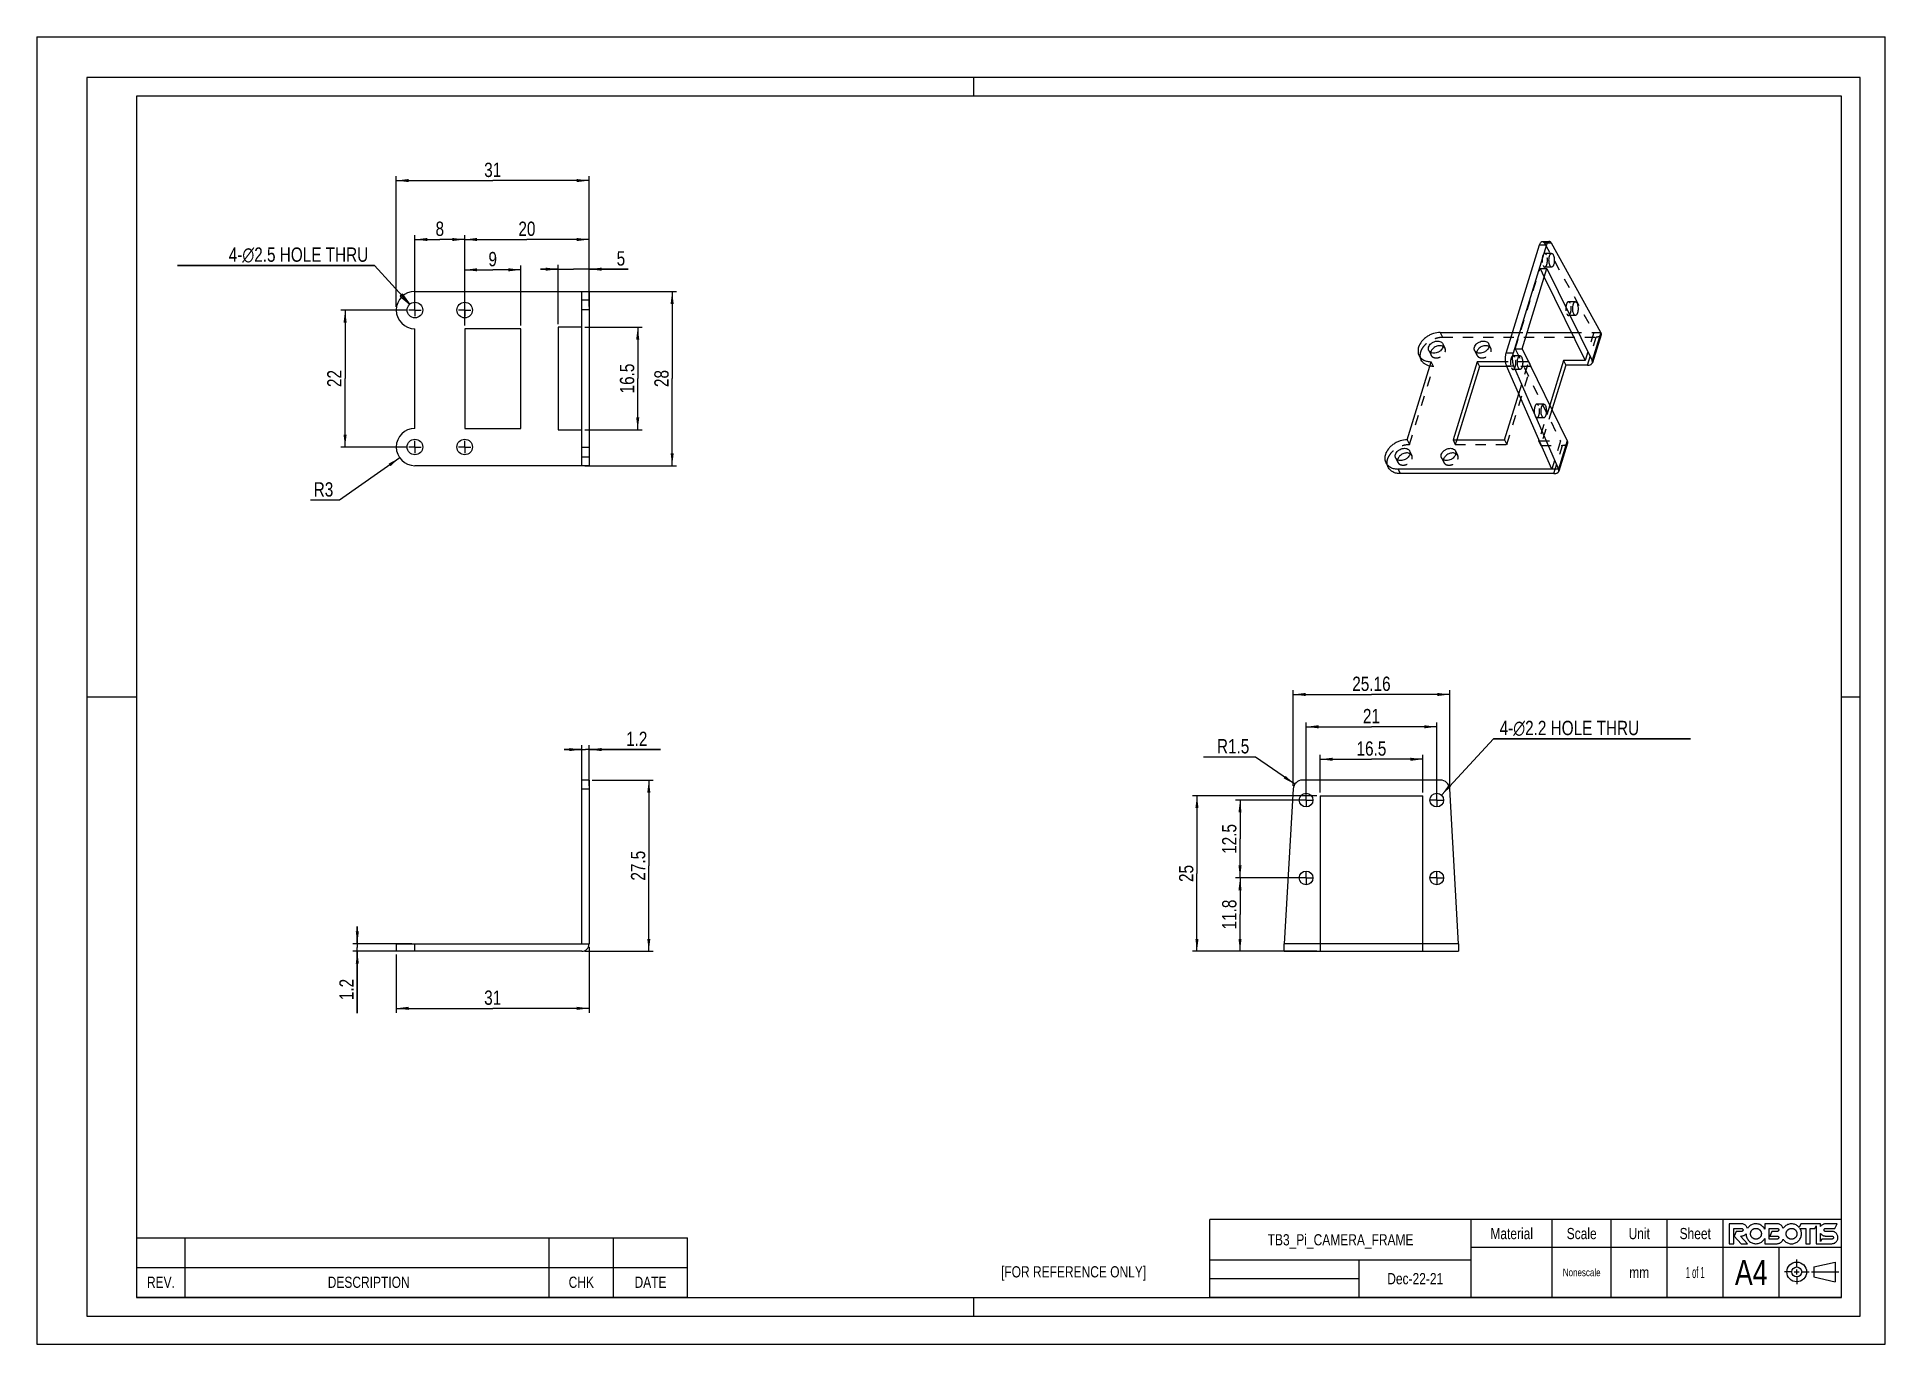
# Model space of a CAD drawing. Header units: millimetres. Extents: x 0 to 297, y 0 to 210.
import ezdxf

# ---------------------------------------------------------------- set-up
doc = ezdxf.new("R2010")
doc.units = ezdxf.units.MM
doc.header["$LTSCALE"] = 16.335
doc.linetypes.add('CENTER', pattern=[0.6, 0.375, -0.075, 0.075, -0.075])
doc.linetypes.add('HIDDEN', pattern=[0.2, 0.1, -0.1])
doc.layers.get('0').update_dxf_attribs({"linetype": 'CONTINUOUS'})
doc.layers.add('02___PRT_ALL_AXES', color=7, linetype='CONTINUOUS')
doc.layers.add('DEFAULT_2', color=8, linetype='HIDDEN')
doc.styles.get("Standard").update_dxf_attribs({"font": 'txt', "width": 0.8})
doc.styles.add('TEXTSTYLE_2', font='txt', dxfattribs={"width": 0.5})
doc.dimstyles.new('DIMSTYLE_1', dxfattribs={"dimtxt": 2.3, "dimasz": 2, "dimexe": 0.7, "dimexo": 0.5, "dimgap": 0.575, "dimtad": 1, "dimdsep": 46, "dimtxsty": 'Standard', "dimblk": '_FILLED', "dimblk1": '_FILLED', "dimblk2": '_FILLED', "dimcen": 0.09, "dimazin": 2, "dimtp": 0.01, "dimtm": 0.01, "dimtfac": 1, "dimtofl": 0, "dimtmove": 0, "dimatfit": 3, "dimldrblk": '_FILLED', "dimfxl": 1, "dimtolj": 1, "dimarcsym": 0})
doc.dimstyles.new('DIMSTYLE_2', dxfattribs={"dimtxt": 2.3, "dimasz": 2, "dimexe": 0.7, "dimexo": 0.5, "dimtad": 1, "dimdsep": 46, "dimtxsty": 'Standard', "dimblk": '_FILLED', "dimblk1": '_FILLED', "dimblk2": '_FILLED', "dimcen": 0.09, "dimazin": 2, "dimtp": 0.01, "dimtm": 0.01, "dimtfac": 1, "dimtofl": 0, "dimtmove": 0, "dimatfit": 1, "dimldrblk": '_FILLED', "dimfxl": 1, "dimtolj": 1, "dimarcsym": 0})
doc.dimstyles.new('DIMSTYLE_3', dxfattribs={"dimtxt": 2.3, "dimasz": 2, "dimexe": 0.7, "dimexo": 0.5, "dimgap": 0.575, "dimtad": 1, "dimdsep": 46, "dimtxsty": 'Standard', "dimblk": '_FILLED', "dimblk1": '_FILLED', "dimblk2": '_FILLED', "dimcen": 0.09, "dimazin": 2, "dimtp": 0.01, "dimtm": 0.01, "dimtfac": 1, "dimtofl": 0, "dimtmove": 0, "dimatfit": 3, "dimldrblk": '_FILLED', "dimfxl": 1, "dimtolj": 1, "dimarcsym": 0})

msp = doc.modelspace()

# ---------------------------------------------------------------- texts
at = {"color": 7, "linetype": 'Continuous', "insert": (154.932, 12.5), "char_height": 1.8, "width": 28.8, "attachment_point": 1, "line_spacing_factor": 0.9}
msp.add_mtext('[FOR REFERENCE ONLY]', dxfattribs=at)

# ---------------------------------------------------------------- blocks, each defined once
blk = doc.blocks.new('_FILLED')
at = {"color": 0, "linetype": 'ByBlock'}
blk.add_solid([(0, 0), (-1, 0.125), (-1, -0.125)], dxfattribs=at)
blk = doc.blocks.new('*D2')
at = {"color": 2, "linetype": 'Continuous', "transparency": 16777216}
for p, q in [((88.04, 169.12), (102.78, 169.12)), ((102.08, 169.12), (102.08, 155.12)), ((102.08, 141.12), (102.08, 155.12)), ((88.04, 141.12), (102.78, 141.12))]:
    blk.add_line(p, q, dxfattribs=at)
at = {"color": 2, "linetype": 'Continuous', "transparency": 16777216, "xscale": 2, "yscale": 2, "zscale": 2}
for p, rotation in [((102.08, 169.12), 90), ((102.08, 141.12), 270)]:
    blk.add_blockref('_FILLED', p, dxfattribs=dict(at, rotation=rotation))
at = {"color": 2, "linetype": 'Continuous', "transparency": 16777216, "insert": (99.21, 155.12), "char_height": 2.3, "width": 3.68, "attachment_point": 2, "rotation": 90, "line_spacing_factor": 0.9}
blk.add_mtext('28', dxfattribs=at)
blk = doc.blocks.new('_CLOSED')
at = {"color": 0, "linetype": 'ByBlock'}
for p, q in [((0, 0), (-1, 0.125)), ((-1, 0.125), (-1, -0.125)), ((-1, -0.125), (0, 0)), ((-1, 0), (0, 0))]:
    blk.add_line(p, q, dxfattribs=at)
blk = doc.blocks.new('*D3')
at = {"color": 2, "linetype": 'Continuous', "transparency": 16777216}
for p, q in [((54.24, 173.3), (22.57, 173.3)), ((22.57, 173.3), (54.24, 173.3)), ((59.9, 167.05), (54.24, 173.3))]:
    blk.add_line(p, q, dxfattribs=at)
at = {"color": 2, "linetype": 'Continuous', "transparency": 16777216, "xscale": 2, "yscale": 2, "zscale": 2, "rotation": 312.1595822084}
blk.add_blockref('_CLOSED', (59.9, 167.05), dxfattribs=at)
at = {"color": 2, "linetype": 'Continuous', "transparency": 16777216, "insert": (53.24, 176.18), "char_height": 2.3, "width": 30.6667, "attachment_point": 3, "line_spacing_factor": 0.9}
blk.add_mtext('4-\\fgdt;{\\fgdt;n}\\ftxt;2.5 HOLE THRU', dxfattribs=at)
blk = doc.blocks.new('*D4')
at = {"color": 2, "linetype": 'Continuous', "transparency": 16777216}
for p, q in [((60.74, 167.15), (60.74, 178.16)), ((60.74, 177.46), (64.74, 177.46)), ((68.74, 177.46), (64.74, 177.46)), ((68.74, 167.26), (68.74, 178.16))]:
    blk.add_line(p, q, dxfattribs=at)
at = {"color": 2, "linetype": 'Continuous', "transparency": 16777216, "xscale": 2, "yscale": 2, "zscale": 2, "rotation": 180}
blk.add_blockref('_FILLED', (60.74, 177.46), dxfattribs=at)
at = {"color": 2, "linetype": 'Continuous', "transparency": 16777216, "xscale": 2, "yscale": 2, "zscale": 2}
blk.add_blockref('_FILLED', (68.74, 177.46), dxfattribs=at)
at = {"color": 2, "linetype": 'Continuous', "transparency": 16777216, "insert": (64.74, 180.34), "char_height": 2.3, "width": 1.84, "attachment_point": 2, "line_spacing_factor": 0.9}
blk.add_mtext('8', dxfattribs=at)
blk = doc.blocks.new('*D5')
at = {"color": 2, "linetype": 'Continuous', "transparency": 16777216}
for p, q in [((59.38, 166.12), (48.82, 166.12)), ((49.52, 166.12), (49.52, 155.12)), ((49.52, 144.12), (49.52, 155.12)), ((59.49, 144.12), (48.82, 144.12))]:
    blk.add_line(p, q, dxfattribs=at)
at = {"color": 2, "linetype": 'Continuous', "transparency": 16777216, "xscale": 2, "yscale": 2, "zscale": 2}
for p, rotation in [((49.52, 166.12), 90), ((49.52, 144.12), 270)]:
    blk.add_blockref('_FILLED', p, dxfattribs=dict(at, rotation=rotation))
at = {"color": 2, "linetype": 'Continuous', "transparency": 16777216, "insert": (46.64, 155.12), "char_height": 2.3, "width": 3.68, "attachment_point": 2, "rotation": 90, "line_spacing_factor": 0.9}
blk.add_mtext('22', dxfattribs=at)
blk = doc.blocks.new('*D6')
at = {"color": 2, "linetype": 'Continuous', "transparency": 16777216}
for p, q in [((68.74, 167.38), (68.74, 178.16)), ((68.74, 177.46), (78.74, 177.46)), ((88.74, 177.46), (78.74, 177.46)), ((88.74, 169.62), (88.74, 178.16))]:
    blk.add_line(p, q, dxfattribs=at)
at = {"color": 2, "linetype": 'Continuous', "transparency": 16777216, "xscale": 2, "yscale": 2, "zscale": 2, "rotation": 180}
blk.add_blockref('_FILLED', (68.74, 177.46), dxfattribs=at)
at = {"color": 2, "linetype": 'Continuous', "transparency": 16777216, "xscale": 2, "yscale": 2, "zscale": 2}
blk.add_blockref('_FILLED', (88.74, 177.46), dxfattribs=at)
at = {"color": 2, "linetype": 'Continuous', "transparency": 16777216, "insert": (78.74, 180.34), "char_height": 2.3, "width": 3.68, "attachment_point": 2, "line_spacing_factor": 0.9}
blk.add_mtext('20', dxfattribs=at)
blk = doc.blocks.new('*D7')
at = {"color": 2, "linetype": 'Continuous', "transparency": 16777216}
for p, q in [((87.54, 95.51), (84.74, 95.51)), ((84.74, 95.51), (88.14, 95.51)), ((87.54, 89.68), (87.54, 96.21)), ((100.2, 95.51), (88.14, 95.51)), ((88.74, 89.68), (88.74, 96.21)), ((88.74, 95.51), (100.2, 95.51))]:
    blk.add_line(p, q, dxfattribs=at)
at = {"color": 2, "linetype": 'Continuous', "transparency": 16777216, "xscale": 2, "yscale": 2, "zscale": 2}
blk.add_blockref('_FILLED', (87.54, 95.51), dxfattribs=at)
at = {"color": 2, "linetype": 'Continuous', "transparency": 16777216, "xscale": 2, "yscale": 2, "zscale": 2, "rotation": 180}
blk.add_blockref('_FILLED', (88.74, 95.51), dxfattribs=at)
at = {"color": 2, "linetype": 'Continuous', "transparency": 16777216, "insert": (94.68, 98.38), "char_height": 2.3, "width": 5.52, "attachment_point": 1, "line_spacing_factor": 0.9}
blk.add_mtext('1.2', dxfattribs=at)
blk = doc.blocks.new('*D8')
at = {"color": 2, "linetype": 'Continuous', "transparency": 16777216}
for p, q in [((51.48, 64.3), (51.48, 67.1)), ((51.48, 67.1), (51.48, 63.7)), ((60.24, 64.3), (50.78, 64.3)), ((60.24, 63.1), (50.78, 63.1)), ((51.48, 53.15), (51.48, 63.7)), ((51.48, 63.1), (51.48, 53.15))]:
    blk.add_line(p, q, dxfattribs=at)
at = {"color": 2, "linetype": 'Continuous', "transparency": 16777216, "xscale": 2, "yscale": 2, "zscale": 2}
for p, rotation in [((51.48, 64.3), 270), ((51.48, 63.1), 90)]:
    blk.add_blockref('_FILLED', p, dxfattribs=dict(at, rotation=rotation))
at = {"color": 2, "linetype": 'Continuous', "transparency": 16777216, "insert": (48.6, 58.67), "char_height": 2.3, "width": 5.52, "attachment_point": 3, "rotation": 90, "line_spacing_factor": 0.9}
blk.add_mtext('1.2', dxfattribs=at)
blk = doc.blocks.new('*D9')
at = {"color": 2, "linetype": 'Continuous', "transparency": 16777216}
for p, q in [((57.74, 62.6), (57.74, 53.23)), ((88.74, 63.8), (88.74, 53.23)), ((57.74, 53.93), (73.24, 53.93)), ((88.74, 53.93), (73.24, 53.93))]:
    blk.add_line(p, q, dxfattribs=at)
at = {"color": 2, "linetype": 'Continuous', "transparency": 16777216, "xscale": 2, "yscale": 2, "zscale": 2, "rotation": 180}
blk.add_blockref('_FILLED', (57.74, 53.93), dxfattribs=at)
at = {"color": 2, "linetype": 'Continuous', "transparency": 16777216, "xscale": 2, "yscale": 2, "zscale": 2}
blk.add_blockref('_FILLED', (88.74, 53.93), dxfattribs=at)
at = {"color": 2, "linetype": 'Continuous', "transparency": 16777216, "insert": (73.24, 56.8), "char_height": 2.3, "width": 3.68, "attachment_point": 2, "line_spacing_factor": 0.9}
blk.add_mtext('31', dxfattribs=at)
blk = doc.blocks.new('*D10')
at = {"color": 2, "linetype": 'Continuous', "transparency": 16777216}
for p, q in [((89.24, 90.6), (99.03, 90.6)), ((98.33, 90.6), (98.33, 76.85)), ((98.33, 63.1), (98.33, 76.85)), ((88.04, 63.1), (99.03, 63.1))]:
    blk.add_line(p, q, dxfattribs=at)
at = {"color": 2, "linetype": 'Continuous', "transparency": 16777216, "xscale": 2, "yscale": 2, "zscale": 2}
for p, rotation in [((98.33, 90.6), 90), ((98.33, 63.1), 270)]:
    blk.add_blockref('_FILLED', p, dxfattribs=dict(at, rotation=rotation))
at = {"color": 2, "linetype": 'Continuous', "transparency": 16777216, "insert": (95.45, 76.85), "char_height": 2.3, "width": 7.36, "attachment_point": 2, "rotation": 90, "line_spacing_factor": 0.9}
blk.add_mtext('27.5', dxfattribs=at)
blk = doc.blocks.new('*D11')
at = {"color": 2, "linetype": 'Continuous', "transparency": 16777216}
for p, q in [((202.85, 87.4), (192.64, 87.4)), ((193.34, 87.4), (193.34, 81.15)), ((193.34, 74.9), (193.34, 81.15)), ((202.75, 74.9), (192.64, 74.9))]:
    blk.add_line(p, q, dxfattribs=at)
at = {"color": 2, "linetype": 'Continuous', "transparency": 16777216, "xscale": 2, "yscale": 2, "zscale": 2}
for p, rotation in [((193.34, 87.4), 90), ((193.34, 74.9), 270)]:
    blk.add_blockref('_FILLED', p, dxfattribs=dict(at, rotation=rotation))
at = {"color": 2, "linetype": 'Continuous', "transparency": 16777216, "insert": (190.46, 81.15), "char_height": 2.3, "width": 7.36, "attachment_point": 2, "rotation": 90, "line_spacing_factor": 0.9}
blk.add_mtext('12.5', dxfattribs=at)
blk = doc.blocks.new('*D12')
at = {"color": 2, "linetype": 'Continuous', "transparency": 16777216}
for p, q in [((203.96, 88.35), (203.96, 99.87)), ((203.96, 99.17), (214.46, 99.17)), ((224.96, 99.17), (214.46, 99.17)), ((224.96, 88.35), (224.96, 99.87))]:
    blk.add_line(p, q, dxfattribs=at)
at = {"color": 2, "linetype": 'Continuous', "transparency": 16777216, "xscale": 2, "yscale": 2, "zscale": 2, "rotation": 180}
blk.add_blockref('_FILLED', (203.96, 99.17), dxfattribs=at)
at = {"color": 2, "linetype": 'Continuous', "transparency": 16777216, "xscale": 2, "yscale": 2, "zscale": 2}
blk.add_blockref('_FILLED', (224.96, 99.17), dxfattribs=at)
at = {"color": 2, "linetype": 'Continuous', "transparency": 16777216, "insert": (214.46, 102.04), "char_height": 2.3, "width": 3.68, "attachment_point": 2, "line_spacing_factor": 0.9}
blk.add_mtext('21', dxfattribs=at)
blk = doc.blocks.new('*D13')
at = {"color": 2, "linetype": 'Continuous', "transparency": 16777216}
for p, q in [((203.46, 74.9), (192.64, 74.9)), ((193.34, 74.9), (193.34, 69)), ((193.34, 63.1), (193.34, 69)), ((199.96, 63.1), (192.64, 63.1))]:
    blk.add_line(p, q, dxfattribs=at)
at = {"color": 2, "linetype": 'Continuous', "transparency": 16777216, "xscale": 2, "yscale": 2, "zscale": 2}
for p, rotation in [((193.34, 74.9), 90), ((193.34, 63.1), 270)]:
    blk.add_blockref('_FILLED', p, dxfattribs=dict(at, rotation=rotation))
at = {"color": 2, "linetype": 'Continuous', "transparency": 16777216, "insert": (190.46, 69), "char_height": 2.3, "width": 7.36, "attachment_point": 2, "rotation": 90, "line_spacing_factor": 0.9}
blk.add_mtext('11.8', dxfattribs=at)
blk = doc.blocks.new('*D14')
at = {"color": 2, "linetype": 'Continuous', "transparency": 16777216}
for p, q in [((225.7, 88.21), (234.06, 97.25)), ((234.06, 97.25), (265.72, 97.25)), ((265.72, 97.25), (234.06, 97.25))]:
    blk.add_line(p, q, dxfattribs=at)
at = {"color": 2, "linetype": 'Continuous', "transparency": 16777216, "xscale": 2, "yscale": 2, "zscale": 2, "rotation": 227.2786451929}
blk.add_blockref('_FILLED', (225.7, 88.21), dxfattribs=at)
at = {"color": 2, "linetype": 'Continuous', "transparency": 16777216, "insert": (235.06, 100.13), "char_height": 2.3, "width": 30.6667, "attachment_point": 1, "line_spacing_factor": 0.9}
blk.add_mtext('4-\\fgdt;{\\fgdt;n}\\ftxt;2.2 HOLE THRU\\P ', dxfattribs=at)
blk = doc.blocks.new('*D15')
at = {"color": 2, "linetype": 'Continuous', "transparency": 16777216}
for p, q in [((68.74, 163.62), (68.74, 173.29)), ((68.74, 172.59), (73.24, 172.59)), ((77.74, 172.59), (73.24, 172.59)), ((77.74, 163.62), (77.74, 173.29))]:
    blk.add_line(p, q, dxfattribs=at)
at = {"color": 2, "linetype": 'Continuous', "transparency": 16777216, "xscale": 2, "yscale": 2, "zscale": 2, "rotation": 180}
blk.add_blockref('_FILLED', (68.74, 172.59), dxfattribs=at)
at = {"color": 2, "linetype": 'Continuous', "transparency": 16777216, "xscale": 2, "yscale": 2, "zscale": 2}
blk.add_blockref('_FILLED', (77.74, 172.59), dxfattribs=at)
at = {"color": 2, "linetype": 'Continuous', "transparency": 16777216, "insert": (73.24, 175.46), "char_height": 2.3, "width": 1.84, "attachment_point": 2, "line_spacing_factor": 0.9}
blk.add_mtext('9', dxfattribs=at)
blk = doc.blocks.new('*D16')
at = {"color": 2, "linetype": 'Continuous', "transparency": 16777216}
for p, q in [((83.74, 172.69), (80.94, 172.69)), ((80.94, 172.69), (86.24, 172.69)), ((83.74, 163.87), (83.74, 173.39)), ((95, 172.69), (86.24, 172.69)), ((88.74, 166.7), (88.74, 173.39)), ((88.74, 172.69), (95, 172.69))]:
    blk.add_line(p, q, dxfattribs=at)
at = {"color": 2, "linetype": 'Continuous', "transparency": 16777216, "xscale": 2, "yscale": 2, "zscale": 2}
blk.add_blockref('_FILLED', (83.74, 172.69), dxfattribs=at)
at = {"color": 2, "linetype": 'Continuous', "transparency": 16777216, "xscale": 2, "yscale": 2, "zscale": 2, "rotation": 180}
blk.add_blockref('_FILLED', (88.74, 172.69), dxfattribs=at)
at = {"color": 2, "linetype": 'Continuous', "transparency": 16777216, "insert": (93.16, 175.57), "char_height": 2.3, "width": 1.84, "attachment_point": 1, "line_spacing_factor": 0.9}
blk.add_mtext('5', dxfattribs=at)
blk = doc.blocks.new('*D17')
at = {"color": 2, "linetype": 'Continuous', "transparency": 16777216}
for p, q in [((57.74, 166.62), (57.74, 187.63)), ((88.74, 169.62), (88.74, 187.63)), ((57.74, 186.93), (73.24, 186.93)), ((88.74, 186.93), (73.24, 186.93))]:
    blk.add_line(p, q, dxfattribs=at)
at = {"color": 2, "linetype": 'Continuous', "transparency": 16777216, "xscale": 2, "yscale": 2, "zscale": 2, "rotation": 180}
blk.add_blockref('_FILLED', (57.74, 186.93), dxfattribs=at)
at = {"color": 2, "linetype": 'Continuous', "transparency": 16777216, "xscale": 2, "yscale": 2, "zscale": 2}
blk.add_blockref('_FILLED', (88.74, 186.93), dxfattribs=at)
at = {"color": 2, "linetype": 'Continuous', "transparency": 16777216, "insert": (73.24, 189.8), "char_height": 2.3, "width": 3.68, "attachment_point": 2, "line_spacing_factor": 0.9}
blk.add_mtext('31', dxfattribs=at)
blk = doc.blocks.new('*D18')
at = {"color": 2, "linetype": 'Continuous', "transparency": 16777216}
for p, q in [((201.87, 89.68), (201.87, 105.06)), ((201.87, 104.36), (214.46, 104.36)), ((227.04, 104.36), (214.46, 104.36)), ((227.04, 89.68), (227.04, 105.06))]:
    blk.add_line(p, q, dxfattribs=at)
at = {"color": 2, "linetype": 'Continuous', "transparency": 16777216, "xscale": 2, "yscale": 2, "zscale": 2, "rotation": 180}
blk.add_blockref('_FILLED', (201.87, 104.36), dxfattribs=at)
at = {"color": 2, "linetype": 'Continuous', "transparency": 16777216, "xscale": 2, "yscale": 2, "zscale": 2}
blk.add_blockref('_FILLED', (227.04, 104.36), dxfattribs=at)
at = {"color": 2, "linetype": 'Continuous', "transparency": 16777216, "insert": (214.46, 107.23), "char_height": 2.3, "width": 9.2, "attachment_point": 2, "line_spacing_factor": 0.9}
blk.add_mtext('25.16', dxfattribs=at)
blk = doc.blocks.new('*D19')
at = {"color": 2, "linetype": 'Continuous', "transparency": 16777216}
for p, q in [((205.71, 88.1), (185.72, 88.1)), ((186.42, 88.1), (186.42, 75.6)), ((186.42, 63.1), (186.42, 75.6)), ((205.71, 63.1), (185.72, 63.1))]:
    blk.add_line(p, q, dxfattribs=at)
at = {"color": 2, "linetype": 'Continuous', "transparency": 16777216, "xscale": 2, "yscale": 2, "zscale": 2}
for p, rotation in [((186.42, 88.1), 90), ((186.42, 63.1), 270)]:
    blk.add_blockref('_FILLED', p, dxfattribs=dict(at, rotation=rotation))
at = {"color": 2, "linetype": 'Continuous', "transparency": 16777216, "insert": (183.54, 75.6), "char_height": 2.3, "width": 3.68, "attachment_point": 2, "rotation": 90, "line_spacing_factor": 0.9}
blk.add_mtext('25', dxfattribs=at)
blk = doc.blocks.new('*D20')
at = {"color": 2, "linetype": 'Continuous', "transparency": 16777216}
for p, q in [((206.21, 88.6), (206.21, 94.65)), ((206.21, 93.95), (214.46, 93.95)), ((222.71, 93.95), (214.46, 93.95)), ((222.71, 88.6), (222.71, 94.65))]:
    blk.add_line(p, q, dxfattribs=at)
at = {"color": 2, "linetype": 'Continuous', "transparency": 16777216, "xscale": 2, "yscale": 2, "zscale": 2, "rotation": 180}
blk.add_blockref('_FILLED', (206.21, 93.95), dxfattribs=at)
at = {"color": 2, "linetype": 'Continuous', "transparency": 16777216, "xscale": 2, "yscale": 2, "zscale": 2}
blk.add_blockref('_FILLED', (222.71, 93.95), dxfattribs=at)
at = {"color": 2, "linetype": 'Continuous', "transparency": 16777216, "insert": (214.46, 96.83), "char_height": 2.3, "width": 7.36, "attachment_point": 2, "line_spacing_factor": 0.9}
blk.add_mtext('16.5', dxfattribs=at)
blk = doc.blocks.new('*D21')
at = {"color": 2, "linetype": 'Continuous', "transparency": 16777216}
for p, q in [((195.83, 94.31), (187.47, 94.31)), ((202.14, 89.95), (195.83, 94.31))]:
    blk.add_line(p, q, dxfattribs=at)
at = {"color": 2, "linetype": 'Continuous', "transparency": 16777216, "xscale": 2, "yscale": 2, "zscale": 2, "rotation": 325.3309274786}
blk.add_blockref('_FILLED', (202.14, 89.95), dxfattribs=at)
at = {"color": 2, "linetype": 'Continuous', "transparency": 16777216, "insert": (194.83, 97.19), "char_height": 2.3, "width": 7.36, "attachment_point": 3, "line_spacing_factor": 0.9}
blk.add_mtext('R1.5', dxfattribs=at)
blk = doc.blocks.new('*D22')
at = {"color": 2, "linetype": 'Continuous', "transparency": 16777216}
for p, q in [((58.29, 142.39), (48.62, 135.59)), ((48.62, 135.59), (43.94, 135.59))]:
    blk.add_line(p, q, dxfattribs=at)
at = {"color": 2, "linetype": 'Continuous', "transparency": 16777216, "xscale": 2, "yscale": 2, "zscale": 2, "rotation": 35.1528990206}
blk.add_blockref('_FILLED', (58.29, 142.39), dxfattribs=at)
at = {"color": 2, "linetype": 'Continuous', "transparency": 16777216, "insert": (47.62, 138.46), "char_height": 2.3, "width": 3.68, "attachment_point": 3, "line_spacing_factor": 0.9}
blk.add_mtext('R3', dxfattribs=at)
blk = doc.blocks.new('*D23')
at = {"color": 2, "linetype": 'Continuous', "transparency": 16777216}
for p, q in [((88.04, 163.37), (97.25, 163.37)), ((96.55, 163.37), (96.55, 155.12)), ((96.55, 146.87), (96.55, 155.12)), ((88.04, 146.87), (97.25, 146.87))]:
    blk.add_line(p, q, dxfattribs=at)
at = {"color": 2, "linetype": 'Continuous', "transparency": 16777216, "xscale": 2, "yscale": 2, "zscale": 2}
for p, rotation in [((96.55, 163.37), 90), ((96.55, 146.87), 270)]:
    blk.add_blockref('_FILLED', p, dxfattribs=dict(at, rotation=rotation))
at = {"color": 2, "linetype": 'Continuous', "transparency": 16777216, "insert": (93.68, 155.12), "char_height": 2.3, "width": 7.36, "attachment_point": 2, "rotation": 90, "line_spacing_factor": 0.9}
blk.add_mtext('16.5', dxfattribs=at)
blk = doc.blocks.new('*T24')
at = {"color": 2, "linetype": 'Continuous'}
for p, q in [((101.5, 12.5), (0, 12.5)), ((0, 0), (0, 12.5)), ((42, 0), (42, 12.5)), ((55, 0), (55, 12.5)), ((64.5, 0), (64.5, 12.5)), ((73.5, 0), (73.5, 12.5)), ((82.5, 0), (82.5, 12.5)), ((101.5, 0), (101.5, 12.5)), ((42, 6), (0, 6)), ((24, 0), (24, 6)), ((101.5, 8), (42, 8)), ((91.5, 0), (91.5, 8)), ((24, 3), (0, 3)), ((101.5, 0), (0, 0))]:
    blk.add_line(p, q, dxfattribs=at)
at = {"color": 7, "linetype": 'Continuous', "attachment_point": 2, "line_spacing_factor": 0.9}
for s, insert, char_height, width in [('TB3_Pi_CAMERA_FRAME', (21, 10.15), 1.8, 54.72), ('Material', (48.5, 11.15), 1.8, 23.04), ('Scale', (59.75, 11.15), 1.8, 14.4), ('Unit', (69, 11.15), 1.8, 11.52), ('Sheet', (78, 11.15), 1.8, 14.4), ('A4', (87, 6), 4, 12.8), ('Dec-22-21', (33, 3.9), 1.8, 25.92), ('Nonescale', (59.75, 4.6), 1.2, 17.28), ('mm', (69, 4.9), 1.8, 5.76)]:
    blk.add_mtext(s, dxfattribs=dict(at, insert=insert, char_height=char_height, width=width))
at = {"color": 7, "linetype": 'Continuous', "insert": (78, 4.9), "char_height": 1.8, "width": 10.8, "attachment_point": 2, "line_spacing_factor": 0.9, "style": 'TEXTSTYLE_2'}
blk.add_mtext('1 of 1', dxfattribs=at)
blk = doc.blocks.new('*T25')
at = {"color": 2, "linetype": 'Continuous'}
for p, q in [((0, 0), (0, 9.53)), ((0, 9.53), (88.5, 9.53)), ((7.75, 0), (7.75, 9.53)), ((66.25, 0), (66.25, 9.53)), ((76.62, 0), (76.62, 9.53)), ((88.5, 0), (88.5, 9.53)), ((0, 4.77), (88.5, 4.77)), ((0, 0), (88.5, 0))]:
    blk.add_line(p, q, dxfattribs=at)
at = {"color": 7, "linetype": 'Continuous', "char_height": 1.8, "attachment_point": 2, "line_spacing_factor": 0.9}
for s, insert, width in [('REV.', (3.88, 3.28), 11.52), (' DESCRIPTION', (37, 3.28), 34.56), ('CHK', (71.44, 3.28), 8.64), ('DATE', (82.56, 3.28), 11.52)]:
    blk.add_mtext(s, dxfattribs=dict(at, insert=insert, width=width))

# ---------------------------------------------------------------- dimensions: what is measured, and where the dimension line sits
at = {"color": 2, "linetype": 'Continuous'}
for base, p1, p2, angle, picture, middle in [((57.74, 186.926), (88.74, 169.12), (57.74, 166.12), 180, '*D17', (73.01, 186.926)), ((60.74, 177.465), (68.74, 166.758), (60.74, 166.649), 180, '*D4', (64.74, 177.465)), ((68.74, 177.465), (88.74, 169.12), (68.74, 166.88), 180, '*D6', (78.74, 177.465)), ((102.082, 141.12), (87.54, 169.12), (87.54, 141.12), 270, '*D2', (102.082, 155.178)), ((49.517, 144.12), (59.878, 166.12), (59.987, 144.12), 270, '*D5', (49.517, 155.12)), ((96.554, 146.87), (87.54, 163.37), (87.54, 146.87), 270, '*D23', (96.554, 155.408)), ((98.328, 63.098), (88.74, 90.598), (87.54, 63.098), 270, '*D10', (98.328, 76.906)), ((186.416, 63.098), (206.205, 88.098), (206.205, 63.098), 270, '*D19', (186.416, 75.656)), ((193.336, 74.898), (203.348, 87.398), (203.249, 74.898), 270, '*D11', (193.336, 81.436)), ((193.336, 74.898), (200.455, 63.098), (203.955, 74.898), 90, '*D13', (193.336, 69.286)), ((51.476, 63.098), (60.74, 64.298), (60.74, 63.098), 270, '*D8', (51.476, 56.143))]:
    dim = msp.add_linear_dim(base=base, p1=p1, p2=p2, angle=angle, dimstyle='DIMSTYLE_1', dxfattribs=at)
    dim.commit()
    dim.dimension.update_dxf_attribs({"geometry": picture, "text_midpoint": middle, "dimtype": 160})
for p1, p2, text, override, picture, middle in [((59.901, 167.047), (61.579, 165.194), '4-%%c<> HOLE THRU', {"dimtih": 1, "dimtoh": 1, "dimpost": '<>', "dimblk1": 'CLOSED', "dimblk2": 'CLOSED', "dimsah": 1}, '*D3', (37.904, 175.027)), ((225.701, 88.207), (224.209, 86.59), '4-%%c<> HOLE THRU\\P ', {"dimtih": 1, "dimtoh": 1, "dimpost": '<>'}, '*D14', (250.389, 98.978))]:
    dim = msp.add_diameter_dim_2p(p1=p1, p2=p2, text=text, dimstyle='DIMSTYLE_2', override=override, dxfattribs=at)
    dim.commit()
    dim.dimension.update_dxf_attribs({"geometry": picture, "text_midpoint": middle, "dimtype": 163})
for base, p1, p2, picture, middle in [((77.74, 172.587), (68.74, 163.12), (77.74, 163.12), '*D15', (73.24, 172.587)), ((88.74, 172.694), (83.74, 163.37), (88.74, 166.203), '*D16', (94.14, 172.694)), ((227.036, 104.358), (201.874, 89.184), (227.036, 89.184), '*D18', (214.455, 104.358)), ((224.955, 99.167), (203.955, 87.848), (224.955, 87.848), '*D12', (214.225, 99.167)), ((88.74, 95.505), (87.54, 89.184), (88.74, 89.184), '*D7', (97.674, 95.505)), ((222.705, 93.952), (206.205, 88.098), (222.705, 88.098), '*D20', (214.743, 93.952)), ((88.74, 53.929), (57.74, 63.098), (88.74, 64.298), '*D9', (73.01, 53.929))]:
    dim = msp.add_linear_dim(base=base, p1=p1, p2=p2, dimstyle='DIMSTYLE_1', dxfattribs=at)
    dim.commit()
    dim.dimension.update_dxf_attribs({"geometry": picture, "text_midpoint": middle, "dimtype": 160})
for center, mpoint, picture, middle in [((60.74, 144.12), (58.287, 142.393), '*D22', (45.785, 137.314)), ((203.372, 89.098), (202.138, 89.952), '*D21', (191.155, 96.036))]:
    dim = msp.add_radius_dim(center=center, mpoint=mpoint, text='R<>', dimstyle='DIMSTYLE_3', override={"dimtih": 1, "dimtoh": 1, "dimpost": '<>'}, dxfattribs=at)
    dim.commit()
    dim.dimension.update_dxf_attribs({"geometry": picture, "text_midpoint": middle, "dimtype": 164})

# ---------------------------------------------------------------- linework, layer by layer
at = {"color": 7, "linetype": 'Continuous'}
for p, q in [((0, 210), (0, 0)), ((0, 210), (297, 210)), ((297, 0), (297, 210)), ((8, 203.5), (8, 4.5)), ((293, 203.5), (8, 203.5)), ((150.5, 203.5), (150.5, 200.5)), ((293, 4.5), (293, 203.5)), ((236.117, 159.217), (241.482, 176.58)), ((242.588, 176.58), (237.222, 159.217)), ((241.482, 176.58), (242.588, 176.58)), ((241.94, 177.148), (243.045, 177.148)), ((251.316, 162.517), (243.382, 176.874)), ((238.67, 159.882), (242.664, 172.807)), ((242.664, 172.807), (249.924, 158.013)), ((242.237, 171.425), (248.819, 158.013)), ((60.74, 169.12), (88.74, 169.12)), ((87.54, 141.12), (87.54, 169.12)), ((88.74, 167.701), (87.54, 167.701)), ((88.74, 169.12), (88.74, 141.12)), ((87.54, 163.37), (83.74, 163.37)), ((83.74, 163.37), (83.74, 146.87)), ((87.54, 166.203), (88.74, 166.203)), ((60.74, 147.12), (60.74, 163.12)), ((68.74, 163.12), (68.74, 147.12)), ((77.74, 163.12), (68.74, 163.12)), ((77.74, 147.12), (77.74, 163.12)), ((225.527, 162.517), (237.136, 162.517)), ((239.484, 162.517), (246.609, 162.517)), ((251.316, 162.517), (249.924, 158.013)), ((251.357, 162.163), (249.966, 157.658)), ((220.201, 145.284), (224.074, 157.817)), ((222.107, 158.845), (222.473, 158.099)), ((231.443, 157.817), (227.57, 145.284)), ((231.443, 157.817), (231.809, 157.071)), ((236.02, 157.817), (231.443, 157.817)), ((237.222, 159.217), (236.117, 159.217)), ((238.67, 159.882), (245.93, 145.088)), ((239.732, 157.817), (239.684, 157.817)), ((239.713, 157.756), (239.732, 157.817)), ((245.319, 158.013), (243.104, 150.846)), ((248.819, 158.013), (245.319, 158.013)), ((245.319, 158.013), (245.685, 157.267)), ((231.809, 157.071), (228.166, 145.284)), ((236.226, 157.071), (231.809, 157.071)), ((236.186, 157.164), (237.291, 157.164)), ((243.433, 140.584), (236.186, 157.164)), ((237.291, 157.164), (244.538, 140.584)), ((245.685, 157.267), (243.47, 150.1)), ((249.185, 157.267), (245.685, 157.267)), ((235.859, 145.284), (238.145, 152.681)), ((68.74, 147.12), (77.74, 147.12)), ((83.74, 146.87), (87.54, 146.87)), ((88.74, 144.037), (87.54, 144.037)), ((227.57, 145.284), (235.859, 145.284)), ((241.383, 145.275), (241.325, 145.088)), ((241.325, 145.088), (241.464, 145.088)), ((245.93, 145.088), (244.538, 140.584)), ((245.971, 144.733), (244.58, 140.229)), ((88.74, 141.12), (60.74, 141.12)), ((87.54, 142.539), (88.74, 142.539)), ((216.782, 141.612), (217.148, 140.866)), ((219.115, 139.838), (218.749, 140.584)), ((244.538, 140.584), (218.749, 140.584)), ((243.799, 139.838), (219.115, 139.838)), ((8, 104), (16, 104)), ((290, 104), (293, 104)), ((88.74, 90.598), (87.54, 90.598)), ((87.54, 64.298), (87.54, 90.598)), ((87.54, 89.184), (88.74, 89.184)), ((88.74, 90.598), (88.74, 64.298)), ((201.874, 89.184), (200.455, 64.298)), ((225.538, 90.598), (203.372, 90.598)), ((228.455, 64.298), (227.036, 89.184)), ((206.205, 88.098), (206.205, 63.098)), ((206.205, 88.098), (222.705, 88.098)), ((222.705, 63.098), (222.705, 88.098)), ((57.74, 64.298), (57.74, 63.098)), ((57.74, 64.298), (88.74, 64.298)), ((87.54, 63.098), (57.74, 63.098)), ((60.74, 63.098), (60.74, 64.298)), ((200.455, 63.098), (200.455, 64.298)), ((228.455, 64.298), (200.455, 64.298)), ((200.455, 63.098), (228.455, 63.098)), ((228.455, 64.298), (228.455, 63.098)), ((273.93, 19.315), (271.945, 19.315)), ((271.945, 19.315), (271.945, 16.121)), ((272.675, 18.585), (273.93, 18.585)), ((272.675, 16.121), (272.675, 18.585)), ((273.086, 18.081), (272.766, 17.353)), ((273.93, 18.081), (273.086, 18.081)), ((274.052, 19.308), (273.93, 19.315)), ((273.93, 18.585), (273.951, 18.584)), ((273.951, 18.082), (273.93, 18.081)), ((273.951, 18.584), (274.009, 18.573)), ((274.009, 18.093), (273.951, 18.082)), ((274.009, 18.573), (274.036, 18.563)), ((274.036, 18.104), (274.009, 18.093)), ((274.036, 18.563), (274.061, 18.549)), ((274.061, 18.117), (274.036, 18.104)), ((274.167, 19.288), (274.052, 19.308)), ((274.061, 18.549), (274.108, 18.512)), ((274.108, 18.155), (274.061, 18.117)), ((274.108, 18.512), (274.145, 18.465)), ((274.145, 18.202), (274.108, 18.155)), ((274.145, 18.465), (274.159, 18.44)), ((274.159, 18.227), (274.145, 18.202)), ((274.159, 18.44), (274.169, 18.413)), ((274.169, 18.254), (274.159, 18.227)), ((274.276, 19.255), (274.167, 19.288)), ((274.169, 18.413), (274.18, 18.354)), ((274.18, 18.312), (274.169, 18.254)), ((274.18, 18.354), (274.181, 18.333)), ((274.181, 18.333), (274.18, 18.312)), ((274.38, 19.208), (274.276, 19.255)), ((274.479, 19.148), (274.38, 19.208)), ((274.572, 19.075), (274.479, 19.148)), ((274.623, 19.027), (274.572, 19.075)), ((274.687, 18.957), (274.623, 19.027)), ((274.757, 18.863), (274.687, 18.957)), ((274.814, 18.763), (274.757, 18.863)), ((274.858, 18.658), (274.814, 18.763)), ((274.888, 18.547), (274.858, 18.658)), ((274.973, 18.67), (274.888, 18.547)), ((275.072, 18.789), (274.973, 18.67)), ((275.128, 18.847), (275.072, 18.789)), ((275.169, 18.887), (275.128, 18.847)), ((275.287, 18.988), (275.169, 18.887)), ((275.409, 19.075), (275.287, 18.988)), ((275.392, 17.788), (275.396, 17.83)), ((275.396, 17.83), (275.402, 17.871)), ((275.402, 17.871), (275.41, 17.912)), ((275.536, 19.148), (275.409, 19.075)), ((275.41, 17.912), (275.419, 17.951)), ((275.419, 17.951), (275.43, 17.989)), ((275.43, 17.989), (275.443, 18.026)), ((275.443, 18.026), (275.451, 18.045)), ((275.451, 18.045), (275.458, 18.063)), ((275.458, 18.063), (275.475, 18.099)), ((275.475, 18.099), (275.493, 18.134)), ((275.493, 18.134), (275.514, 18.169)), ((275.514, 18.169), (275.536, 18.202)), ((275.668, 19.208), (275.536, 19.148)), ((275.536, 18.202), (275.56, 18.236)), ((275.56, 18.236), (275.586, 18.268)), ((275.586, 18.268), (275.615, 18.3)), ((275.615, 18.3), (275.645, 18.332)), ((275.645, 18.332), (275.661, 18.347)), ((275.661, 18.347), (275.693, 18.376)), ((275.806, 19.254), (275.668, 19.208)), ((275.693, 18.376), (275.726, 18.404)), ((275.726, 18.404), (275.759, 18.429)), ((275.759, 18.429), (275.793, 18.452)), ((275.793, 18.452), (275.828, 18.473)), ((275.949, 19.288), (275.806, 19.254)), ((275.828, 18.473), (275.863, 18.493)), ((275.863, 18.493), (275.899, 18.51)), ((275.899, 18.51), (275.935, 18.526)), ((275.935, 18.526), (275.972, 18.539)), ((276.099, 19.308), (275.949, 19.288)), ((275.972, 18.539), (276.01, 18.551)), ((276.01, 18.551), (276.049, 18.562)), ((276.049, 18.562), (276.089, 18.57)), ((276.089, 18.57), (276.129, 18.577)), ((276.257, 19.315), (276.099, 19.308)), ((276.129, 18.577), (276.171, 18.581)), ((276.171, 18.581), (276.213, 18.584)), ((276.213, 18.584), (276.257, 18.585)), ((276.315, 19.314), (276.257, 19.315)), ((276.257, 18.585), (276.282, 18.585)), ((276.282, 18.585), (276.325, 18.583)), ((276.469, 19.302), (276.315, 19.314)), ((276.325, 18.583), (276.367, 18.579)), ((276.367, 18.579), (276.409, 18.573)), ((276.409, 18.573), (276.449, 18.566)), ((276.449, 18.566), (276.488, 18.556)), ((276.617, 19.277), (276.469, 19.302)), ((276.488, 18.556), (276.527, 18.545)), ((276.527, 18.545), (276.564, 18.532)), ((276.564, 18.532), (276.601, 18.517)), ((276.601, 18.517), (276.637, 18.501)), ((276.758, 19.239), (276.617, 19.277)), ((276.637, 18.501), (276.672, 18.483)), ((276.672, 18.483), (276.707, 18.462)), ((276.707, 18.462), (276.741, 18.44)), ((276.741, 18.44), (276.774, 18.416)), ((276.894, 19.188), (276.758, 19.239)), ((276.774, 18.416), (276.807, 18.39)), ((276.807, 18.39), (276.839, 18.362)), ((276.839, 18.362), (276.871, 18.332)), ((276.871, 18.332), (276.901, 18.3)), ((277.024, 19.123), (276.894, 19.188)), ((276.901, 18.3), (276.929, 18.268)), ((276.929, 18.268), (276.955, 18.235)), ((276.955, 18.235), (276.979, 18.202)), ((276.979, 18.202), (277.001, 18.168)), ((277.001, 18.168), (277.021, 18.134)), ((277.021, 18.134), (277.04, 18.098)), ((277.149, 19.045), (277.024, 19.123)), ((277.04, 18.098), (277.056, 18.062)), ((277.056, 18.062), (277.071, 18.025)), ((277.071, 18.025), (277.084, 17.988)), ((277.084, 17.988), (277.095, 17.949)), ((277.095, 17.949), (277.105, 17.91)), ((277.105, 17.91), (277.112, 17.87)), ((277.112, 17.87), (277.118, 17.828)), ((277.118, 17.828), (277.122, 17.786)), ((277.27, 18.954), (277.149, 19.045)), ((277.386, 18.847), (277.27, 18.954)), ((277.405, 18.827), (277.386, 18.847)), ((277.509, 18.711), (277.405, 18.827)), ((277.598, 18.589), (277.509, 18.711)), ((277.674, 18.462), (277.598, 18.589)), ((279.659, 19.315), (277.674, 19.315)), ((277.674, 19.315), (277.674, 18.462)), ((278.404, 18.585), (279.659, 18.585)), ((278.404, 16.851), (278.404, 18.585)), ((278.815, 18.081), (278.495, 17.352)), ((279.659, 18.081), (278.815, 18.081)), ((279.781, 19.308), (279.659, 19.315)), ((279.659, 18.585), (279.665, 18.585)), ((279.665, 18.081), (279.659, 18.081)), ((279.665, 18.585), (279.687, 18.584)), ((279.687, 18.083), (279.665, 18.081)), ((279.687, 18.584), (279.709, 18.581)), ((279.709, 18.086), (279.687, 18.083)), ((279.709, 18.581), (279.729, 18.576)), ((279.729, 18.091), (279.709, 18.086)), ((279.729, 18.576), (279.749, 18.57)), ((279.749, 18.097), (279.729, 18.091)), ((279.749, 18.57), (279.759, 18.566)), ((279.759, 18.101), (279.749, 18.097)), ((279.759, 18.566), (279.768, 18.562)), ((279.768, 18.105), (279.759, 18.101)), ((279.768, 18.562), (279.786, 18.552)), ((279.786, 18.115), (279.768, 18.105)), ((279.896, 19.288), (279.781, 19.308)), ((279.786, 18.552), (279.804, 18.54)), ((279.804, 18.126), (279.786, 18.115)), ((279.804, 18.54), (279.821, 18.527)), ((279.821, 18.14), (279.804, 18.126)), ((279.821, 18.527), (279.837, 18.512)), ((279.837, 18.155), (279.821, 18.14)), ((279.837, 18.512), (279.852, 18.495)), ((279.852, 18.171), (279.837, 18.155)), ((279.852, 18.495), (279.866, 18.478)), ((279.866, 18.188), (279.852, 18.171)), ((279.866, 18.478), (279.877, 18.461)), ((279.877, 18.206), (279.866, 18.188)), ((279.877, 18.461), (279.887, 18.442)), ((279.887, 18.224), (279.877, 18.206)), ((279.887, 18.442), (279.891, 18.433)), ((279.891, 18.234), (279.887, 18.224)), ((279.891, 18.433), (279.895, 18.423)), ((279.895, 18.243), (279.891, 18.234)), ((279.895, 18.423), (279.901, 18.403)), ((279.901, 18.263), (279.895, 18.243)), ((280.006, 19.255), (279.896, 19.288)), ((279.901, 18.403), (279.906, 18.383)), ((279.906, 18.284), (279.901, 18.263)), ((279.906, 18.383), (279.909, 18.361)), ((279.909, 18.306), (279.906, 18.284)), ((279.909, 18.361), (279.91, 18.338)), ((279.91, 18.328), (279.909, 18.306)), ((279.91, 18.338), (279.91, 18.333)), ((279.91, 18.333), (279.91, 18.328)), ((280.058, 19.233), (280.006, 19.255)), ((280.109, 19.208), (280.058, 19.233)), ((280.208, 19.149), (280.109, 19.208)), ((280.302, 19.075), (280.208, 19.149)), ((280.352, 19.027), (280.302, 19.075)), ((280.41, 18.965), (280.352, 19.027)), ((280.481, 18.871), (280.41, 18.965)), ((280.539, 18.772), (280.481, 18.871)), ((280.584, 18.667), (280.539, 18.772)), ((280.615, 18.556), (280.584, 18.667)), ((280.703, 18.68), (280.615, 18.556)), ((280.804, 18.798), (280.703, 18.68)), ((280.842, 18.838), (280.804, 18.798)), ((280.959, 18.944), (280.842, 18.838)), ((281.079, 19.036), (280.959, 18.944)), ((281.204, 19.114), (281.079, 19.036)), ((281.107, 17.779), (281.111, 17.821)), ((281.111, 17.821), (281.117, 17.862)), ((281.117, 17.862), (281.124, 17.902)), ((281.124, 17.902), (281.134, 17.941)), ((281.134, 17.941), (281.145, 17.979)), ((281.145, 17.979), (281.158, 18.017)), ((281.158, 18.017), (281.173, 18.054)), ((281.173, 18.054), (281.19, 18.089)), ((281.19, 18.089), (281.208, 18.125)), ((281.334, 19.178), (281.204, 19.114)), ((281.208, 18.125), (281.229, 18.159)), ((281.229, 18.159), (281.251, 18.193)), ((281.251, 18.193), (281.275, 18.226)), ((281.275, 18.226), (281.301, 18.259)), ((281.301, 18.259), (281.33, 18.291)), ((281.33, 18.291), (281.36, 18.322)), ((281.47, 19.229), (281.334, 19.178)), ((281.36, 18.322), (281.375, 18.337)), ((281.375, 18.337), (281.408, 18.367)), ((281.408, 18.367), (281.441, 18.394)), ((281.441, 18.394), (281.474, 18.419)), ((281.611, 19.267), (281.47, 19.229)), ((281.474, 18.419), (281.508, 18.442)), ((281.508, 18.442), (281.542, 18.464)), ((281.542, 18.464), (281.578, 18.483)), ((281.578, 18.483), (281.613, 18.5)), ((281.759, 19.293), (281.611, 19.267)), ((281.613, 18.5), (281.65, 18.516)), ((281.65, 18.516), (281.687, 18.53)), ((281.687, 18.53), (281.725, 18.542)), ((281.725, 18.542), (281.764, 18.552)), ((281.914, 19.304), (281.759, 19.293)), ((281.764, 18.552), (281.804, 18.561)), ((281.804, 18.561), (281.844, 18.567)), ((281.844, 18.567), (281.886, 18.572)), ((281.886, 18.572), (281.928, 18.575)), ((281.972, 19.305), (281.914, 19.304)), ((281.928, 18.575), (281.972, 18.576)), ((282.129, 19.298), (281.972, 19.305)), ((281.972, 18.576), (281.996, 18.575)), ((281.996, 18.575), (282.04, 18.573)), ((282.04, 18.573), (282.082, 18.569)), ((282.082, 18.569), (282.123, 18.564)), ((282.123, 18.564), (282.164, 18.556)), ((282.279, 19.278), (282.129, 19.298)), ((282.164, 18.556), (282.203, 18.547)), ((282.203, 18.547), (282.242, 18.536)), ((282.242, 18.536), (282.279, 18.523)), ((282.423, 19.245), (282.279, 19.278)), ((282.279, 18.523), (282.316, 18.508)), ((282.316, 18.508), (282.352, 18.491)), ((282.352, 18.491), (282.387, 18.473)), ((282.387, 18.473), (282.422, 18.453)), ((282.422, 18.453), (282.456, 18.431)), ((282.56, 19.198), (282.423, 19.245)), ((282.456, 18.431), (282.489, 18.407)), ((282.489, 18.407), (282.522, 18.381)), ((282.522, 18.381), (282.554, 18.353)), ((282.554, 18.353), (282.586, 18.322)), ((282.693, 19.138), (282.56, 19.198)), ((282.586, 18.322), (282.616, 18.291)), ((282.616, 18.291), (282.644, 18.259)), ((282.644, 18.259), (282.67, 18.226)), ((282.67, 18.226), (282.694, 18.193)), ((282.819, 19.066), (282.693, 19.138)), ((282.694, 18.193), (282.716, 18.159)), ((282.716, 18.159), (282.736, 18.124)), ((282.736, 18.124), (282.755, 18.088)), ((282.755, 18.088), (282.771, 18.052)), ((282.771, 18.052), (282.786, 18.016)), ((282.786, 18.016), (282.799, 17.978)), ((282.799, 17.978), (282.81, 17.939)), ((282.81, 17.939), (282.819, 17.9)), ((282.942, 18.979), (282.819, 19.066)), ((282.819, 17.9), (282.827, 17.86)), ((282.827, 17.86), (282.833, 17.819)), ((283.059, 18.878), (282.942, 18.979)), ((283.101, 18.838), (283.059, 18.878)), ((283.2, 18.729), (283.101, 18.838)), ((283.494, 19.316), (283.2, 18.729)), ((283.308, 18.587), (284.25, 18.587)), ((283.385, 18.461), (283.308, 18.587)), ((283.448, 18.33), (283.385, 18.461)), ((283.497, 18.194), (283.448, 18.33)), ((285.921, 19.316), (283.494, 19.316)), ((283.534, 18.052), (283.497, 18.194)), ((283.558, 17.904), (283.534, 18.052)), ((283.568, 17.748), (283.558, 17.904)), ((284.25, 18.587), (284.25, 16.123)), ((284.981, 18.587), (285.732, 18.587)), ((284.981, 16.123), (284.981, 18.587)), ((285.732, 18.587), (285.921, 18.965)), ((286.65, 19.317), (285.921, 19.317)), ((285.921, 19.317), (285.921, 19.316)), ((285.921, 18.965), (285.921, 16.124)), ((286.65, 18.901), (286.65, 19.317)), ((286.683, 18.944), (286.65, 18.901)), ((286.758, 19.028), (286.683, 18.944)), ((286.849, 19.11), (286.758, 19.028)), ((286.945, 19.177), (286.849, 19.11)), ((287.046, 19.231), (286.945, 19.177)), ((287.098, 19.253), (287.046, 19.231)), ((287.152, 19.271), (287.098, 19.253)), ((287.264, 19.299), (287.152, 19.271)), ((287.201, 18.355), (287.212, 18.413)), ((287.201, 18.335), (287.201, 18.355)), ((287.201, 18.314), (287.201, 18.335)), ((287.212, 18.256), (287.201, 18.314)), ((287.212, 18.413), (287.223, 18.44)), ((287.223, 18.229), (287.212, 18.256)), ((287.223, 18.44), (287.236, 18.466)), ((287.236, 18.203), (287.223, 18.229)), ((287.236, 18.466), (287.274, 18.513)), ((287.274, 18.157), (287.236, 18.203)), ((287.382, 19.313), (287.264, 19.299)), ((287.274, 18.513), (287.32, 18.55)), ((287.32, 18.119), (287.274, 18.157)), ((287.32, 18.55), (287.346, 18.563)), ((287.346, 18.106), (287.32, 18.119)), ((287.346, 18.563), (287.373, 18.574)), ((287.373, 18.095), (287.346, 18.106)), ((287.373, 18.574), (287.431, 18.585)), ((287.431, 18.084), (287.373, 18.095)), ((287.452, 19.315), (287.382, 19.313)), ((287.431, 18.585), (287.452, 18.585)), ((287.452, 18.084), (287.431, 18.084)), ((289.322, 19.315), (287.452, 19.315)), ((287.452, 18.585), (288.957, 18.585)), ((288.455, 18.084), (287.452, 18.084)), ((288.578, 18.077), (288.455, 18.084)), ((288.693, 18.057), (288.578, 18.077)), ((288.802, 18.023), (288.693, 18.057)), ((288.855, 18.002), (288.802, 18.023)), ((288.906, 17.977), (288.855, 18.002)), ((289.005, 17.917), (288.906, 17.977)), ((288.957, 18.585), (289.322, 19.315)), ((289.098, 17.844), (289.005, 17.917)), ((289.149, 17.796), (289.098, 17.844)), ((271.945, 16.121), (272.675, 16.121)), ((272.766, 17.353), (273.898, 16.121)), ((273.767, 17.353), (273.931, 17.352)), ((274.911, 16.121), (273.767, 17.353)), ((273.898, 16.121), (274.911, 16.121)), ((273.931, 17.352), (274.053, 17.359)), ((274.053, 17.359), (274.168, 17.379)), ((274.168, 17.379), (274.277, 17.412)), ((274.277, 17.412), (274.33, 17.434)), ((274.33, 17.434), (274.381, 17.459)), ((274.381, 17.459), (274.479, 17.518)), ((274.479, 17.518), (274.573, 17.592)), ((274.573, 17.592), (274.623, 17.64)), ((274.623, 17.64), (274.661, 17.681)), ((274.661, 17.681), (274.661, 17.661)), ((274.661, 17.661), (274.673, 17.505)), ((274.673, 17.505), (274.698, 17.358)), ((274.698, 17.358), (274.736, 17.216)), ((274.736, 17.216), (274.788, 17.081)), ((274.788, 17.081), (274.852, 16.95)), ((274.852, 16.95), (274.93, 16.825)), ((274.93, 16.825), (275.021, 16.705)), ((275.021, 16.705), (275.128, 16.589)), ((275.128, 16.589), (275.244, 16.482)), ((275.244, 16.482), (275.364, 16.39)), ((275.364, 16.39), (275.49, 16.313)), ((275.39, 17.745), (275.392, 17.788)), ((275.39, 17.718), (275.39, 17.745)), ((275.39, 17.691), (275.39, 17.718)), ((275.392, 17.647), (275.39, 17.691)), ((275.396, 17.605), (275.392, 17.647)), ((275.402, 17.564), (275.396, 17.605)), ((275.41, 17.524), (275.402, 17.564)), ((275.419, 17.485), (275.41, 17.524)), ((275.43, 17.447), (275.419, 17.485)), ((275.443, 17.409), (275.43, 17.447)), ((275.451, 17.391), (275.443, 17.409)), ((275.458, 17.373), (275.451, 17.391)), ((275.475, 17.337), (275.458, 17.373)), ((275.493, 17.302), (275.475, 17.337)), ((275.49, 16.313), (275.62, 16.248)), ((275.514, 17.267), (275.493, 17.302)), ((275.536, 17.233), (275.514, 17.267)), ((275.56, 17.2), (275.536, 17.233)), ((275.586, 17.168), (275.56, 17.2)), ((275.615, 17.136), (275.586, 17.168)), ((275.645, 17.104), (275.615, 17.136)), ((275.62, 16.248), (275.755, 16.197)), ((275.661, 17.089), (275.645, 17.104)), ((275.693, 17.06), (275.661, 17.089)), ((275.726, 17.032), (275.693, 17.06)), ((275.759, 17.007), (275.726, 17.032)), ((275.755, 16.197), (275.896, 16.159)), ((275.793, 16.984), (275.759, 17.007)), ((275.828, 16.963), (275.793, 16.984)), ((275.863, 16.943), (275.828, 16.963)), ((275.899, 16.926), (275.863, 16.943)), ((275.896, 16.159), (276.044, 16.134)), ((275.935, 16.91), (275.899, 16.926)), ((275.972, 16.896), (275.935, 16.91)), ((276.01, 16.884), (275.972, 16.896)), ((276.049, 16.874), (276.01, 16.884)), ((276.044, 16.134), (276.199, 16.122)), ((276.089, 16.866), (276.049, 16.874)), ((276.129, 16.859), (276.089, 16.866)), ((276.171, 16.855), (276.129, 16.859)), ((276.213, 16.852), (276.171, 16.855)), ((276.199, 16.122), (276.257, 16.121)), ((276.257, 16.851), (276.213, 16.852)), ((276.282, 16.851), (276.257, 16.851)), ((276.257, 16.121), (276.315, 16.122)), ((276.325, 16.853), (276.282, 16.851)), ((276.315, 16.122), (276.469, 16.134)), ((276.367, 16.857), (276.325, 16.853)), ((276.409, 16.863), (276.367, 16.857)), ((276.449, 16.87), (276.409, 16.863)), ((276.488, 16.88), (276.449, 16.87)), ((276.469, 16.134), (276.617, 16.159)), ((276.527, 16.891), (276.488, 16.88)), ((276.564, 16.904), (276.527, 16.891)), ((276.601, 16.918), (276.564, 16.904)), ((276.637, 16.935), (276.601, 16.918)), ((276.617, 16.159), (276.758, 16.197)), ((276.672, 16.953), (276.637, 16.935)), ((276.707, 16.974), (276.672, 16.953)), ((276.741, 16.996), (276.707, 16.974)), ((276.774, 17.02), (276.741, 16.996)), ((276.758, 16.197), (276.894, 16.248)), ((276.807, 17.046), (276.774, 17.02)), ((276.839, 17.074), (276.807, 17.046)), ((276.871, 17.104), (276.839, 17.074)), ((276.901, 17.136), (276.871, 17.104)), ((276.894, 16.248), (277.024, 16.313)), ((276.929, 17.168), (276.901, 17.136)), ((276.955, 17.2), (276.929, 17.168)), ((276.979, 17.234), (276.955, 17.2)), ((277.001, 17.268), (276.979, 17.234)), ((277.021, 17.302), (277.001, 17.268)), ((277.04, 17.338), (277.021, 17.302)), ((277.024, 16.313), (277.149, 16.39)), ((277.056, 17.374), (277.04, 17.338)), ((277.071, 17.41), (277.056, 17.374)), ((277.084, 17.448), (277.071, 17.41)), ((277.095, 17.486), (277.084, 17.448)), ((277.104, 17.526), (277.095, 17.486)), ((277.112, 17.566), (277.104, 17.526)), ((277.118, 17.607), (277.112, 17.566)), ((277.122, 17.65), (277.118, 17.607)), ((277.122, 17.786), (277.124, 17.743)), ((277.124, 17.693), (277.122, 17.65)), ((277.124, 17.743), (277.124, 17.718)), ((277.124, 17.718), (277.124, 17.693)), ((277.149, 16.39), (277.27, 16.482)), ((277.27, 16.482), (277.386, 16.589)), ((277.386, 16.589), (277.405, 16.608)), ((277.405, 16.608), (277.509, 16.725)), ((277.509, 16.725), (277.598, 16.847)), ((277.598, 16.847), (277.674, 16.974)), ((277.674, 16.974), (277.674, 16.121)), ((277.674, 16.121), (279.659, 16.121)), ((279.659, 16.851), (278.404, 16.851)), ((278.495, 17.352), (279.659, 17.352)), ((279.659, 17.352), (279.664, 17.352)), ((279.664, 16.851), (279.659, 16.851)), ((279.659, 16.121), (279.781, 16.128)), ((279.664, 17.352), (279.687, 17.351)), ((279.687, 16.852), (279.664, 16.851)), ((279.687, 17.351), (279.708, 17.348)), ((279.708, 16.855), (279.687, 16.852)), ((279.708, 17.348), (279.729, 17.343)), ((279.729, 16.86), (279.708, 16.855)), ((279.729, 17.343), (279.749, 17.337)), ((279.749, 16.866), (279.729, 16.86)), ((279.749, 17.337), (279.758, 17.333)), ((279.758, 16.87), (279.749, 16.866)), ((279.758, 17.333), (279.768, 17.329)), ((279.768, 16.874), (279.758, 16.87)), ((279.768, 17.329), (279.786, 17.319)), ((279.786, 16.884), (279.768, 16.874)), ((279.781, 16.128), (279.897, 16.148)), ((279.786, 17.319), (279.804, 17.308)), ((279.804, 16.895), (279.786, 16.884)), ((279.804, 17.308), (279.821, 17.294)), ((279.821, 16.908), (279.804, 16.895)), ((279.821, 17.294), (279.837, 17.279)), ((279.837, 16.924), (279.821, 16.908)), ((279.837, 17.279), (279.852, 17.263)), ((279.852, 16.94), (279.837, 16.924)), ((279.852, 17.263), (279.866, 17.246)), ((279.866, 16.957), (279.852, 16.94)), ((279.866, 17.246), (279.877, 17.228)), ((279.877, 16.975), (279.866, 16.957)), ((279.877, 17.228), (279.887, 17.21)), ((279.887, 16.993), (279.877, 16.975)), ((279.887, 17.21), (279.891, 17.2)), ((279.891, 17.002), (279.887, 16.993)), ((279.891, 17.2), (279.895, 17.191)), ((279.895, 17.012), (279.891, 17.002)), ((279.895, 17.191), (279.901, 17.171)), ((279.901, 17.032), (279.895, 17.012)), ((279.897, 16.148), (280.006, 16.181)), ((279.901, 17.171), (279.906, 17.15)), ((279.906, 17.052), (279.901, 17.032)), ((279.906, 17.15), (279.909, 17.129)), ((279.909, 17.074), (279.906, 17.052)), ((279.909, 17.129), (279.91, 17.106)), ((279.91, 17.096), (279.909, 17.074)), ((279.91, 17.106), (279.91, 17.101)), ((279.91, 17.101), (279.91, 17.096)), ((280.006, 16.181), (280.058, 16.203)), ((280.058, 16.203), (280.109, 16.228)), ((280.109, 16.228), (280.208, 16.287)), ((280.208, 16.287), (280.302, 16.361)), ((280.302, 16.361), (280.352, 16.409)), ((280.352, 16.409), (280.4, 16.459)), ((280.4, 16.459), (280.473, 16.553)), ((280.473, 16.553), (280.532, 16.652)), ((280.532, 16.652), (280.579, 16.756)), ((280.579, 16.756), (280.612, 16.866)), ((280.612, 16.866), (280.654, 16.803)), ((280.654, 16.803), (280.699, 16.742)), ((280.699, 16.742), (280.8, 16.624)), ((280.8, 16.624), (280.842, 16.579)), ((280.842, 16.579), (280.959, 16.473)), ((280.959, 16.473), (281.079, 16.381)), ((281.079, 16.381), (281.204, 16.303)), ((281.104, 17.709), (281.105, 17.736)), ((281.105, 17.681), (281.104, 17.709)), ((281.105, 17.736), (281.107, 17.779)), ((281.107, 17.638), (281.105, 17.681)), ((281.111, 17.596), (281.107, 17.638)), ((281.117, 17.555), (281.111, 17.596)), ((281.124, 17.515), (281.117, 17.555)), ((281.134, 17.476), (281.124, 17.515)), ((281.145, 17.437), (281.134, 17.476)), ((281.158, 17.4), (281.145, 17.437)), ((281.173, 17.363), (281.158, 17.4)), ((281.19, 17.327), (281.173, 17.363)), ((281.208, 17.292), (281.19, 17.327)), ((281.204, 16.303), (281.334, 16.239)), ((281.229, 17.258), (281.208, 17.292)), ((281.251, 17.224), (281.229, 17.258)), ((281.275, 17.191), (281.251, 17.224)), ((281.301, 17.158), (281.275, 17.191)), ((281.33, 17.126), (281.301, 17.158)), ((281.36, 17.095), (281.33, 17.126)), ((281.334, 16.239), (281.47, 16.188)), ((281.376, 17.079), (281.36, 17.095)), ((281.408, 17.05), (281.376, 17.079)), ((281.441, 17.023), (281.408, 17.05)), ((281.474, 16.998), (281.441, 17.023)), ((281.47, 16.188), (281.611, 16.15)), ((281.508, 16.974), (281.474, 16.998)), ((281.542, 16.953), (281.508, 16.974)), ((281.578, 16.934), (281.542, 16.953)), ((281.613, 16.916), (281.578, 16.934)), ((281.611, 16.15), (281.759, 16.124)), ((281.65, 16.901), (281.613, 16.916)), ((281.687, 16.887), (281.65, 16.901)), ((281.725, 16.875), (281.687, 16.887)), ((281.764, 16.865), (281.725, 16.875)), ((281.759, 16.124), (281.914, 16.113)), ((281.804, 16.856), (281.764, 16.865)), ((281.844, 16.85), (281.804, 16.856)), ((281.886, 16.845), (281.844, 16.85)), ((281.928, 16.842), (281.886, 16.845)), ((281.914, 16.113), (281.972, 16.112)), ((281.972, 16.841), (281.928, 16.842)), ((281.997, 16.841), (281.972, 16.841)), ((281.972, 16.112), (282.029, 16.113)), ((282.04, 16.844), (281.997, 16.841)), ((282.029, 16.113), (282.184, 16.124)), ((282.082, 16.847), (282.04, 16.844)), ((282.124, 16.853), (282.082, 16.847)), ((282.164, 16.861), (282.124, 16.853)), ((282.203, 16.87), (282.164, 16.861)), ((282.184, 16.124), (282.332, 16.15)), ((282.242, 16.881), (282.203, 16.87)), ((282.279, 16.894), (282.242, 16.881)), ((282.316, 16.909), (282.279, 16.894)), ((282.352, 16.925), (282.316, 16.909)), ((282.332, 16.15), (282.473, 16.188)), ((282.387, 16.944), (282.352, 16.925)), ((282.422, 16.964), (282.387, 16.944)), ((282.456, 16.986), (282.422, 16.964)), ((282.489, 17.01), (282.456, 16.986)), ((282.473, 16.188), (282.609, 16.239)), ((282.522, 17.036), (282.489, 17.01)), ((282.554, 17.064), (282.522, 17.036)), ((282.586, 17.095), (282.554, 17.064)), ((282.616, 17.126), (282.586, 17.095)), ((282.609, 16.239), (282.739, 16.303)), ((282.644, 17.158), (282.616, 17.126)), ((282.67, 17.191), (282.644, 17.158)), ((282.694, 17.224), (282.67, 17.191)), ((282.716, 17.258), (282.694, 17.224)), ((282.736, 17.293), (282.716, 17.258)), ((282.755, 17.328), (282.736, 17.293)), ((282.739, 16.303), (282.864, 16.381)), ((282.771, 17.364), (282.755, 17.328)), ((282.786, 17.401), (282.771, 17.364)), ((282.799, 17.439), (282.786, 17.401)), ((282.81, 17.477), (282.799, 17.439)), ((282.819, 17.517), (282.81, 17.477)), ((282.827, 17.557), (282.819, 17.517)), ((282.833, 17.598), (282.827, 17.557)), ((282.833, 17.819), (282.837, 17.776)), ((282.837, 17.64), (282.833, 17.598)), ((282.837, 17.776), (282.839, 17.733)), ((282.839, 17.684), (282.837, 17.64)), ((282.839, 17.733), (282.839, 17.709)), ((282.839, 17.709), (282.839, 17.684)), ((282.864, 16.381), (282.984, 16.473)), ((282.984, 16.473), (283.101, 16.579)), ((283.101, 16.579), (283.141, 16.621)), ((283.141, 16.621), (283.242, 16.738)), ((283.242, 16.738), (283.329, 16.861)), ((283.329, 16.861), (283.401, 16.987)), ((283.401, 16.987), (283.461, 17.12)), ((283.461, 17.12), (283.508, 17.257)), ((283.508, 17.257), (283.541, 17.401)), ((283.541, 17.401), (283.561, 17.551)), ((283.561, 17.551), (283.568, 17.709)), ((283.568, 17.709), (283.568, 17.748)), ((284.25, 16.123), (284.981, 16.123)), ((285.921, 16.124), (286.472, 16.124)), ((286.472, 16.124), (286.471, 16.123)), ((286.471, 16.123), (286.667, 16.123)), ((286.65, 17.768), (286.673, 17.739)), ((286.65, 16.483), (286.65, 17.768)), ((286.834, 16.852), (286.65, 16.483)), ((286.667, 16.123), (286.67, 16.122)), ((286.67, 16.122), (286.667, 16.122)), ((286.667, 16.122), (288.455, 16.122)), ((286.673, 17.739), (286.701, 17.703)), ((286.701, 17.703), (286.729, 17.671)), ((286.729, 17.671), (286.758, 17.641)), ((286.758, 17.641), (286.792, 17.609)), ((286.792, 17.609), (286.826, 17.579)), ((286.826, 17.579), (286.86, 17.551)), ((288.455, 16.852), (286.834, 16.852)), ((286.834, 16.852), (286.834, 16.852)), ((286.86, 17.551), (286.896, 17.525)), ((286.896, 17.525), (286.932, 17.501)), ((286.932, 17.501), (286.968, 17.478)), ((286.968, 17.478), (287.005, 17.458)), ((287.005, 17.458), (287.043, 17.44)), ((287.043, 17.44), (287.082, 17.423)), ((287.082, 17.423), (287.121, 17.408)), ((287.121, 17.408), (287.161, 17.395)), ((287.161, 17.395), (287.202, 17.384)), ((287.202, 17.384), (287.244, 17.374)), ((287.244, 17.374), (287.287, 17.366)), ((287.287, 17.366), (287.33, 17.36)), ((287.33, 17.36), (287.375, 17.356)), ((287.375, 17.356), (287.421, 17.354)), ((287.421, 17.354), (287.452, 17.354)), ((287.452, 17.354), (288.455, 17.354)), ((288.455, 17.354), (288.478, 17.353)), ((288.478, 16.853), (288.455, 16.852)), ((288.455, 16.122), (288.578, 16.129)), ((288.478, 17.353), (288.5, 17.35)), ((288.5, 16.855), (288.478, 16.853)), ((288.5, 17.35), (288.521, 17.346)), ((288.521, 16.86), (288.5, 16.855)), ((288.521, 17.346), (288.542, 17.339)), ((288.542, 16.866), (288.521, 16.86)), ((288.542, 17.339), (288.561, 17.331)), ((288.562, 16.874), (288.542, 16.866)), ((288.561, 17.331), (288.58, 17.322)), ((288.58, 16.884), (288.562, 16.874)), ((288.578, 16.129), (288.693, 16.149)), ((288.58, 17.322), (288.599, 17.31)), ((288.599, 16.896), (288.58, 16.884)), ((288.599, 17.31), (288.616, 17.296)), ((288.616, 16.909), (288.599, 16.896)), ((288.616, 17.296), (288.633, 17.281)), ((288.633, 16.925), (288.616, 16.909)), ((288.633, 17.281), (288.649, 17.264)), ((288.649, 16.942), (288.633, 16.925)), ((288.649, 17.264), (288.662, 17.246)), ((288.662, 16.959), (288.649, 16.942)), ((288.662, 17.246), (288.674, 17.228)), ((288.674, 16.977), (288.662, 16.959)), ((288.674, 17.228), (288.684, 17.209)), ((288.684, 16.996), (288.674, 16.977)), ((288.684, 17.209), (288.692, 17.189)), ((288.692, 17.016), (288.684, 16.996)), ((288.692, 17.189), (288.698, 17.169)), ((288.698, 17.036), (288.692, 17.016)), ((288.693, 16.149), (288.802, 16.182)), ((288.698, 17.169), (288.702, 17.147)), ((288.702, 17.058), (288.698, 17.036)), ((288.702, 17.147), (288.705, 17.125)), ((288.705, 17.08), (288.702, 17.058)), ((288.705, 17.125), (288.706, 17.103)), ((288.706, 17.103), (288.705, 17.08)), ((288.802, 16.182), (288.855, 16.204)), ((288.855, 16.204), (288.906, 16.229)), ((288.906, 16.229), (289.004, 16.288)), ((289.004, 16.288), (289.098, 16.362)), ((289.098, 16.362), (289.149, 16.409)), ((289.196, 17.746), (289.149, 17.796)), ((289.149, 16.409), (289.196, 16.46)), ((289.27, 17.652), (289.196, 17.746)), ((289.196, 16.46), (289.27, 16.554)), ((289.329, 17.553), (289.27, 17.652)), ((289.27, 16.554), (289.329, 16.652)), ((289.376, 17.45), (289.329, 17.553)), ((289.329, 16.652), (289.376, 16.756)), ((289.409, 17.34), (289.376, 17.45)), ((289.376, 16.756), (289.409, 16.865)), ((289.429, 17.225), (289.409, 17.34)), ((289.409, 16.865), (289.429, 16.98)), ((289.436, 17.103), (289.429, 17.225)), ((289.429, 16.98), (289.436, 17.103)), ((282.812, 12.382), (282.812, 13.573)), ((282.812, 11.191), (282.812, 11.985)), ((285.574, 12.382), (288.977, 13.176)), ((285.574, 12.382), (285.574, 10.794)), ((288.977, 13.176), (288.977, 9.999)), ((282.018, 11.588), (280.827, 11.588)), ((282.415, 11.588), (283.209, 11.588)), ((282.812, 10.794), (282.812, 9.602)), ((283.606, 11.588), (284.797, 11.588)), ((285.165, 11.588), (289.565, 11.588)), ((285.574, 10.794), (288.977, 9.999)), ((150.5, 7.5), (150.5, 4.5)), ((8, 4.5), (293, 4.5)), ((0, 0), (297, 0))]:
    msp.add_line(p, q, dxfattribs=at)
at = {"color": 1, "linetype": 'Continuous'}
for p, q in [((16, 200.5), (16, 7.5)), ((290, 200.5), (16, 200.5)), ((290, 7.5), (290, 200.5)), ((16, 7.5), (290, 7.5))]:
    msp.add_line(p, q, dxfattribs=at)
at = {"color": 7, "linetype": 'Continuous'}
for centre, radius in [((60.74, 166.12), 1.25), ((68.74, 166.12), 1.25), ((60.74, 144.12), 1.25), ((68.74, 144.12), 1.25), ((203.955, 87.398), 1.1), ((224.955, 87.398), 1.1), ((203.955, 74.898), 1.1), ((224.955, 74.898), 1.1), ((282.812, 11.588), 1.588), ((282.812, 11.588), 0.794)]:
    msp.add_circle(centre, radius, dxfattribs=at)
for centre, radius, start, end in [((60.74, 166.12), 3, 90, 270), ((60.74, 144.12), 3, 90, 270), ((203.372, 89.098), 1.5, 90, 176.73572), ((225.538, 89.098), 1.5, 3.26428, 90), ((87.54, 64.298), 1.2, 270, 360)]:
    msp.add_arc(centre, radius, start, end, dxfattribs=at)
for points, knots in [([(241.482, 176.58), (241.507, 176.662), (241.562, 176.808), (241.657, 176.969), (241.742, 177.063), (241.806, 177.111), (241.872, 177.141), (241.918, 177.148), (241.94, 177.148)], [0, 0, 0, 0, 0.3318337, 0.6056085, 0.7205734, 0.8224465, 0.9140906, 1, 1, 1, 1]), ([(243.045, 177.148), (243.023, 177.148), (242.977, 177.141), (242.911, 177.111), (242.847, 177.063), (242.762, 176.969), (242.667, 176.808), (242.613, 176.662), (242.588, 176.58)], [0, 0, 0, 0, 0.0859093, 0.1775535, 0.2794265, 0.3943915, 0.6681663, 1, 1, 1, 1]), ([(243.156, 173.273), (243.117, 173.352), (243.056, 173.535), (243.004, 173.835), (242.988, 174.163), (243.01, 174.488), (243.06, 174.742), (243.12, 174.919), (243.17, 175.028), (243.226, 175.116), (243.287, 175.182), (243.352, 175.224), (243.4, 175.234), (243.423, 175.234)], [0, 0, 0, 0, 0.1234629, 0.269079, 0.4261009, 0.5820239, 0.7245207, 0.7874485, 0.8434892, 0.8921249, 0.9334731, 0.9686111, 1, 1, 1, 1]), ([(243.382, 176.874), (243.359, 176.915), (243.312, 176.989), (243.229, 177.078), (243.14, 177.134), (243.075, 177.148), (243.045, 177.148)], [0, 0, 0, 0, 0.3101751, 0.5744743, 0.7991019, 1, 1, 1, 1]), ([(243.423, 175.234), (243.447, 175.234), (243.499, 175.222), (243.57, 175.172), (243.635, 175.095), (243.671, 175.031), (243.689, 174.996)], [0, 0, 0, 0, 0.1954239, 0.4178724, 0.6842609, 1, 1, 1, 1]), ([(243.422, 173.034), (243.398, 173.034), (243.346, 173.047), (243.275, 173.096), (243.21, 173.174), (243.174, 173.237), (243.156, 173.273)], [0, 0, 0, 0, 0.1954239, 0.4178724, 0.6842609, 1, 1, 1, 1]), ([(243.689, 174.996), (243.728, 174.917), (243.789, 174.734), (243.841, 174.433), (243.857, 174.106), (243.835, 173.781), (243.785, 173.527), (243.725, 173.35), (243.675, 173.241), (243.619, 173.153), (243.558, 173.087), (243.493, 173.044), (243.445, 173.034), (243.422, 173.034)], [0, 0, 0, 0, 0.1234629, 0.269079, 0.4261009, 0.5820239, 0.7245207, 0.7874485, 0.8434892, 0.8921249, 0.9334731, 0.9686111, 1, 1, 1, 1]), ([(246.969, 165.503), (246.93, 165.582), (246.869, 165.765), (246.817, 166.065), (246.801, 166.393), (246.823, 166.718), (246.873, 166.972), (246.933, 167.149), (246.983, 167.257), (247.039, 167.346), (247.1, 167.412), (247.165, 167.454), (247.213, 167.464), (247.236, 167.464)], [0, 0, 0, 0, 0.1234629, 0.269079, 0.4261009, 0.5820239, 0.7245207, 0.7874485, 0.8434892, 0.8921249, 0.9334731, 0.9686111, 1, 1, 1, 1]), ([(247.236, 167.464), (247.26, 167.464), (247.312, 167.452), (247.383, 167.402), (247.448, 167.325), (247.484, 167.261), (247.502, 167.226)], [0, 0, 0, 0, 0.1954239, 0.4178724, 0.6842609, 1, 1, 1, 1]), ([(247.502, 167.226), (247.541, 167.147), (247.602, 166.963), (247.654, 166.663), (247.67, 166.336), (247.648, 166.011), (247.598, 165.757), (247.538, 165.58), (247.488, 165.471), (247.432, 165.383), (247.371, 165.316), (247.306, 165.274), (247.258, 165.264), (247.236, 165.264)], [0, 0, 0, 0, 0.1234629, 0.269079, 0.4261009, 0.5820239, 0.7245207, 0.7874485, 0.8434892, 0.8921249, 0.9334731, 0.9686111, 1, 1, 1, 1]), ([(247.236, 165.264), (247.211, 165.264), (247.159, 165.276), (247.088, 165.326), (247.023, 165.404), (246.987, 165.467), (246.969, 165.503)], [0, 0, 0, 0, 0.1954239, 0.4178724, 0.6842609, 1, 1, 1, 1]), ([(225.527, 162.517), (225.151, 162.517), (224.576, 162.418), (223.863, 162.133), (223.355, 161.842), (222.901, 161.487), (222.407, 160.964), (222.138, 160.493), (222.037, 160.167)], [0, 0, 0, 0, 0.2528362, 0.3844168, 0.516099, 0.6454899, 0.7704292, 1, 1, 1, 1]), ([(223.649, 160.167), (223.683, 160.276), (223.794, 160.492), (224.004, 160.716), (224.209, 160.869), (224.436, 161.002), (224.741, 161.116), (225.115, 161.162), (225.461, 161.112), (225.706, 160.986), (225.849, 160.843), (225.901, 160.761), (225.922, 160.718)], [0, 0, 0, 0, 0.1208952, 0.2529803, 0.3220621, 0.3920801, 0.531352, 0.6645695, 0.7869524, 0.8972822, 0.9492098, 1, 1, 1, 1]), ([(225.979, 160.283), (225.901, 160.324), (225.725, 160.386), (225.437, 160.41), (225.133, 160.371), (224.832, 160.271), (224.551, 160.115), (224.242, 159.859), (224.071, 159.602), (224.015, 159.421)], [0, 0, 0, 0, 0.1111367, 0.2318601, 0.3607547, 0.4946913, 0.6296131, 0.7612946, 1, 1, 1, 1]), ([(225.922, 160.718), (225.942, 160.677), (225.974, 160.591), (226.002, 160.405), (225.98, 160.259), (225.952, 160.167)], [0, 0, 0, 0, 0.239527, 0.4838536, 1, 1, 1, 1]), ([(231.017, 160.167), (231.051, 160.276), (231.163, 160.492), (231.372, 160.716), (231.577, 160.869), (231.804, 161.002), (232.11, 161.116), (232.483, 161.162), (232.829, 161.112), (233.074, 160.986), (233.217, 160.843), (233.27, 160.761), (233.291, 160.718)], [0, 0, 0, 0, 0.1208952, 0.2529803, 0.3220621, 0.3920801, 0.531352, 0.6645695, 0.7869524, 0.8972822, 0.9492098, 1, 1, 1, 1]), ([(233.348, 160.283), (233.27, 160.324), (233.093, 160.386), (232.806, 160.41), (232.501, 160.371), (232.2, 160.271), (231.92, 160.115), (231.61, 159.859), (231.439, 159.602), (231.384, 159.421)], [0, 0, 0, 0, 0.1111367, 0.2318601, 0.3607547, 0.4946913, 0.6296131, 0.7612946, 1, 1, 1, 1]), ([(233.291, 160.718), (233.311, 160.677), (233.342, 160.591), (233.37, 160.405), (233.349, 160.259), (233.32, 160.167)], [0, 0, 0, 0, 0.239527, 0.4838536, 1, 1, 1, 1]), ([(251.316, 162.517), (251.344, 162.46), (251.374, 162.369), (251.377, 162.247), (251.366, 162.19), (251.357, 162.163)], [0, 0, 0, 0, 0.524594, 0.7659127, 1, 1, 1, 1]), ([(222.037, 160.167), (222.002, 160.053), (221.95, 159.824), (221.935, 159.479), (221.984, 159.148), (222.06, 158.942), (222.107, 158.845)], [0, 0, 0, 0, 0.2643804, 0.517106, 0.7609097, 1, 1, 1, 1]), ([(222.107, 158.845), (222.146, 158.766), (222.238, 158.614), (222.413, 158.409), (222.623, 158.231), (222.953, 158.029), (223.441, 157.858), (223.858, 157.817), (224.074, 157.817)], [0, 0, 0, 0, 0.1129015, 0.2273064, 0.3445809, 0.4658319, 0.7224455, 1, 1, 1, 1]), ([(223.86, 157.126), (223.705, 157.157), (223.409, 157.244), (223.012, 157.457), (222.69, 157.743), (222.533, 157.977), (222.473, 158.099)], [0, 0, 0, 0, 0.2704747, 0.5247488, 0.7660207, 1, 1, 1, 1]), ([(223.678, 159.616), (223.658, 159.656), (223.627, 159.742), (223.599, 159.929), (223.62, 160.074), (223.649, 160.167)], [0, 0, 0, 0, 0.239527, 0.4838536, 1, 1, 1, 1]), ([(225.952, 160.167), (225.918, 160.058), (225.806, 159.842), (225.597, 159.618), (225.392, 159.464), (225.165, 159.332), (224.859, 159.218), (224.486, 159.172), (224.14, 159.221), (223.895, 159.347), (223.752, 159.49), (223.699, 159.573), (223.678, 159.616)], [0, 0, 0, 0, 0.1208952, 0.2529803, 0.3220621, 0.3920801, 0.531352, 0.6645695, 0.7869524, 0.8972822, 0.9492098, 1, 1, 1, 1]), ([(224.015, 159.421), (224.012, 159.411), (224.001, 159.374), (223.992, 159.335), (223.987, 159.306)], [0, 0, 0, 0, 0.2533755, 1, 1, 1, 1]), ([(231.047, 159.616), (231.027, 159.656), (230.995, 159.742), (230.967, 159.929), (230.989, 160.074), (231.017, 160.167)], [0, 0, 0, 0, 0.239527, 0.4838536, 1, 1, 1, 1]), ([(233.32, 160.167), (233.286, 160.058), (233.175, 159.842), (232.965, 159.618), (232.76, 159.464), (232.533, 159.332), (232.228, 159.218), (231.854, 159.172), (231.508, 159.221), (231.263, 159.347), (231.12, 159.49), (231.068, 159.573), (231.047, 159.616)], [0, 0, 0, 0, 0.1208952, 0.2529803, 0.3220621, 0.3920801, 0.531352, 0.6645695, 0.7869524, 0.8972822, 0.9492098, 1, 1, 1, 1]), ([(231.384, 159.421), (231.381, 159.411), (231.37, 159.374), (231.361, 159.335), (231.356, 159.306)], [0, 0, 0, 0, 0.2533755, 1, 1, 1, 1]), ([(236.186, 157.164), (236.156, 157.232), (236.104, 157.38), (236.025, 157.709), (235.979, 158.16), (235.996, 158.62), (236.051, 158.973), (236.092, 159.139), (236.117, 159.217)], [0, 0, 0, 0, 0.1057879, 0.2243138, 0.486055, 0.7551916, 0.8825703, 1, 1, 1, 1]), ([(237.222, 159.217), (237.198, 159.139), (237.157, 158.973), (237.102, 158.62), (237.084, 158.16), (237.131, 157.709), (237.209, 157.38), (237.261, 157.232), (237.291, 157.164)], [0, 0, 0, 0, 0.1174297, 0.2448083, 0.5139449, 0.7756861, 0.8942121, 1, 1, 1, 1]), ([(238.073, 156.823), (238.034, 156.902), (237.972, 157.085), (237.92, 157.385), (237.904, 157.713), (237.927, 158.038), (237.977, 158.292), (238.036, 158.469), (238.086, 158.578), (238.142, 158.666), (238.203, 158.732), (238.269, 158.774), (238.317, 158.784), (238.339, 158.784)], [0, 0, 0, 0, 0.1234629, 0.269079, 0.4261009, 0.5820239, 0.7245207, 0.7874485, 0.8434892, 0.8921249, 0.9334731, 0.9686111, 1, 1, 1, 1]), ([(238.339, 158.784), (238.364, 158.784), (238.416, 158.772), (238.487, 158.722), (238.552, 158.645), (238.588, 158.582), (238.605, 158.546)], [0, 0, 0, 0, 0.1954239, 0.4178724, 0.6842609, 1, 1, 1, 1]), ([(238.605, 158.546), (238.644, 158.467), (238.706, 158.284), (238.758, 157.984), (238.774, 157.656), (238.752, 157.331), (238.701, 157.077), (238.642, 156.9), (238.592, 156.791), (238.536, 156.703), (238.475, 156.637), (238.409, 156.595), (238.361, 156.585), (238.339, 156.585)], [0, 0, 0, 0, 0.1234629, 0.269079, 0.4261009, 0.5820239, 0.7245207, 0.7874485, 0.8434892, 0.8921249, 0.9334731, 0.9686111, 1, 1, 1, 1]), ([(249.185, 157.267), (249.279, 157.267), (249.456, 157.282), (249.662, 157.346), (249.794, 157.425), (249.872, 157.493), (249.931, 157.571), (249.956, 157.629), (249.966, 157.659)], [0, 0, 0, 0, 0.3031604, 0.5686941, 0.68709, 0.7969295, 0.9002425, 1, 1, 1, 1]), ([(249.966, 157.659), (249.974, 157.686), (249.985, 157.743), (249.982, 157.865), (249.952, 157.956), (249.924, 158.013)], [0, 0, 0, 0, 0.2340873, 0.4754061, 1, 1, 1, 1]), ([(238.339, 156.585), (238.315, 156.585), (238.262, 156.597), (238.191, 156.647), (238.126, 156.724), (238.09, 156.787), (238.073, 156.823)], [0, 0, 0, 0, 0.1954239, 0.4178724, 0.6842609, 1, 1, 1, 1]), ([(241.886, 149.053), (241.847, 149.132), (241.785, 149.315), (241.733, 149.615), (241.717, 149.943), (241.74, 150.268), (241.79, 150.522), (241.849, 150.699), (241.899, 150.808), (241.955, 150.896), (242.016, 150.962), (242.082, 151.004), (242.13, 151.014), (242.152, 151.014)], [0, 0, 0, 0, 0.1234629, 0.269079, 0.4261009, 0.5820239, 0.7245207, 0.7874485, 0.8434892, 0.8921249, 0.9334731, 0.9686111, 1, 1, 1, 1]), ([(242.152, 148.814), (242.128, 148.814), (242.075, 148.827), (242.004, 148.876), (241.939, 148.954), (241.903, 149.017), (241.886, 149.053)], [0, 0, 0, 0, 0.1954239, 0.4178724, 0.6842609, 1, 1, 1, 1]), ([(242.152, 151.014), (242.177, 151.014), (242.229, 151.002), (242.3, 150.952), (242.365, 150.875), (242.401, 150.811), (242.418, 150.776)], [0, 0, 0, 0, 0.1954239, 0.4178724, 0.6842609, 1, 1, 1, 1]), ([(242.418, 150.776), (242.457, 150.697), (242.519, 150.514), (242.571, 150.213), (242.587, 149.886), (242.565, 149.561), (242.515, 149.307), (242.455, 149.13), (242.405, 149.021), (242.349, 148.933), (242.288, 148.867), (242.222, 148.824), (242.175, 148.814), (242.152, 148.814)], [0, 0, 0, 0, 0.1234629, 0.269079, 0.4261009, 0.5820239, 0.7245207, 0.7874485, 0.8434892, 0.8921249, 0.9334731, 0.9686111, 1, 1, 1, 1]), ([(216.712, 142.934), (216.676, 142.82), (216.625, 142.591), (216.609, 142.246), (216.658, 141.915), (216.734, 141.709), (216.782, 141.612)], [0, 0, 0, 0, 0.2643804, 0.517106, 0.7609097, 1, 1, 1, 1]), ([(220.201, 145.284), (219.825, 145.284), (219.251, 145.185), (218.538, 144.9), (218.03, 144.609), (217.576, 144.254), (217.081, 143.731), (216.812, 143.26), (216.712, 142.934)], [0, 0, 0, 0, 0.2528362, 0.3844168, 0.516099, 0.6454899, 0.7704292, 1, 1, 1, 1]), ([(218.353, 142.383), (218.333, 142.423), (218.301, 142.509), (218.273, 142.696), (218.295, 142.841), (218.324, 142.934)], [0, 0, 0, 0, 0.239527, 0.4838536, 1, 1, 1, 1]), ([(218.324, 142.934), (218.357, 143.043), (218.469, 143.258), (218.678, 143.483), (218.883, 143.636), (219.111, 143.769), (219.416, 143.883), (219.789, 143.929), (220.135, 143.879), (220.38, 143.753), (220.523, 143.61), (220.576, 143.528), (220.597, 143.485)], [0, 0, 0, 0, 0.1208952, 0.2529803, 0.3220621, 0.3920801, 0.531352, 0.6645695, 0.7869524, 0.8972822, 0.9492098, 1, 1, 1, 1]), ([(220.626, 142.934), (220.593, 142.825), (220.481, 142.609), (220.271, 142.385), (220.066, 142.231), (219.839, 142.099), (219.534, 141.984), (219.161, 141.938), (218.814, 141.988), (218.569, 142.114), (218.427, 142.257), (218.374, 142.34), (218.353, 142.383)], [0, 0, 0, 0, 0.1208952, 0.2529803, 0.3220621, 0.3920801, 0.531352, 0.6645695, 0.7869524, 0.8972822, 0.9492098, 1, 1, 1, 1]), ([(220.654, 143.049), (220.576, 143.091), (220.399, 143.153), (220.112, 143.177), (219.807, 143.138), (219.506, 143.037), (219.226, 142.882), (218.916, 142.626), (218.746, 142.369), (218.69, 142.188)], [0, 0, 0, 0, 0.1111367, 0.2318601, 0.3607547, 0.4946913, 0.6296131, 0.7612946, 1, 1, 1, 1]), ([(220.597, 143.485), (220.617, 143.444), (220.648, 143.358), (220.676, 143.171), (220.655, 143.026), (220.626, 142.934)], [0, 0, 0, 0, 0.239527, 0.4838536, 1, 1, 1, 1]), ([(225.721, 142.383), (225.701, 142.423), (225.67, 142.509), (225.642, 142.696), (225.663, 142.841), (225.692, 142.934)], [0, 0, 0, 0, 0.239527, 0.4838536, 1, 1, 1, 1]), ([(225.692, 142.934), (225.726, 143.043), (225.837, 143.258), (226.047, 143.483), (226.252, 143.636), (226.479, 143.769), (226.784, 143.883), (227.158, 143.929), (227.504, 143.879), (227.749, 143.753), (227.892, 143.61), (227.944, 143.528), (227.965, 143.485)], [0, 0, 0, 0, 0.1208952, 0.2529803, 0.3220621, 0.3920801, 0.531352, 0.6645695, 0.7869524, 0.8972822, 0.9492098, 1, 1, 1, 1]), ([(227.995, 142.934), (227.961, 142.825), (227.85, 142.609), (227.64, 142.385), (227.435, 142.231), (227.208, 142.099), (226.902, 141.984), (226.529, 141.938), (226.183, 141.988), (225.938, 142.114), (225.795, 142.257), (225.742, 142.34), (225.721, 142.383)], [0, 0, 0, 0, 0.1208952, 0.2529803, 0.3220621, 0.3920801, 0.531352, 0.6645695, 0.7869524, 0.8972822, 0.9492098, 1, 1, 1, 1]), ([(228.022, 143.049), (227.944, 143.091), (227.768, 143.153), (227.48, 143.177), (227.176, 143.138), (226.875, 143.037), (226.595, 142.882), (226.285, 142.626), (226.114, 142.369), (226.058, 142.188)], [0, 0, 0, 0, 0.1111367, 0.2318601, 0.3607547, 0.4946913, 0.6296131, 0.7612946, 1, 1, 1, 1]), ([(227.965, 143.485), (227.985, 143.444), (228.017, 143.358), (228.045, 143.171), (228.023, 143.026), (227.995, 142.934)], [0, 0, 0, 0, 0.239527, 0.4838536, 1, 1, 1, 1]), ([(245.93, 145.088), (245.958, 145.031), (245.988, 144.94), (245.991, 144.818), (245.98, 144.761), (245.972, 144.734)], [0, 0, 0, 0, 0.524594, 0.7659127, 1, 1, 1, 1]), ([(216.782, 141.612), (216.82, 141.533), (216.912, 141.381), (217.087, 141.176), (217.298, 140.998), (217.628, 140.796), (218.115, 140.625), (218.533, 140.584), (218.749, 140.584)], [0, 0, 0, 0, 0.1129015, 0.2273064, 0.3445809, 0.4658319, 0.7224455, 1, 1, 1, 1]), ([(219.115, 139.838), (218.899, 139.838), (218.481, 139.879), (217.994, 140.05), (217.664, 140.252), (217.453, 140.43), (217.278, 140.635), (217.186, 140.787), (217.148, 140.866)], [0, 0, 0, 0, 0.2775546, 0.5341681, 0.6554191, 0.7726936, 0.8870985, 1, 1, 1, 1]), ([(218.69, 142.188), (218.687, 142.178), (218.676, 142.14), (218.667, 142.102), (218.662, 142.073)], [0, 0, 0, 0, 0.2533755, 1, 1, 1, 1]), ([(226.058, 142.188), (226.055, 142.178), (226.044, 142.14), (226.035, 142.102), (226.031, 142.073)], [0, 0, 0, 0, 0.2533755, 1, 1, 1, 1]), ([(243.799, 139.838), (243.893, 139.838), (244.07, 139.853), (244.276, 139.917), (244.408, 139.996), (244.486, 140.064), (244.545, 140.142), (244.571, 140.2), (244.58, 140.23)], [0, 0, 0, 0, 0.3031604, 0.5686941, 0.68709, 0.7969295, 0.9002425, 1, 1, 1, 1]), ([(244.58, 140.23), (244.588, 140.257), (244.599, 140.314), (244.596, 140.436), (244.566, 140.526), (244.538, 140.584)], [0, 0, 0, 0, 0.2340873, 0.4754061, 1, 1, 1, 1])]:
    msp.add_open_spline(points, degree=3, knots=knots, dxfattribs=at)
at = {"layer": '02___PRT_ALL_AXES', "color": 7, "linetype": 'CENTER'}
for p, q in [((60.74, 166.12), (60.74, 167.12)), ((68.74, 166.12), (68.74, 167.12)), ((60.74, 166.12), (59.74, 166.12)), ((60.74, 166.12), (60.74, 165.12)), ((60.74, 166.12), (61.74, 166.12)), ((68.74, 166.12), (67.74, 166.12)), ((68.74, 166.12), (68.74, 165.12)), ((68.74, 166.12), (69.74, 166.12)), ((60.74, 144.12), (59.74, 144.12)), ((60.74, 144.12), (60.74, 145.12)), ((60.74, 144.12), (60.74, 143.12)), ((60.74, 144.12), (61.74, 144.12)), ((68.74, 144.12), (67.74, 144.12)), ((68.74, 144.12), (68.74, 145.12)), ((68.74, 144.12), (69.74, 144.12)), ((68.74, 144.12), (68.74, 143.12)), ((203.955, 87.398), (202.955, 87.398)), ((203.955, 87.398), (203.955, 88.398)), ((203.955, 87.398), (203.955, 86.398)), ((203.955, 87.398), (204.955, 87.398)), ((224.955, 87.398), (223.955, 87.398)), ((224.955, 87.398), (224.955, 88.398)), ((224.955, 87.398), (224.955, 86.398)), ((224.955, 87.398), (225.955, 87.398)), ((203.955, 74.898), (202.955, 74.898)), ((203.955, 74.898), (203.955, 75.898)), ((203.955, 74.898), (203.955, 73.898)), ((203.955, 74.898), (204.955, 74.898)), ((224.955, 74.898), (223.955, 74.898)), ((224.955, 74.898), (224.955, 75.898)), ((224.955, 74.898), (225.955, 74.898)), ((224.955, 74.898), (224.955, 73.898))]:
    msp.add_line(p, q, dxfattribs=at)
at = {"layer": 'DEFAULT_2', "color": 8, "linetype": 'HIDDEN'}
for p, q in [((242.276, 176.874), (250.211, 162.517)), ((243.382, 176.874), (242.276, 176.874)), ((243.423, 175.234), (242.317, 175.234)), ((237.565, 159.882), (241.559, 172.807)), ((241.559, 172.807), (242.237, 171.425)), ((241.559, 172.807), (242.664, 172.807)), ((243.423, 173.034), (242.317, 173.034)), ((247.236, 167.464), (246.13, 167.464)), ((247.236, 165.264), (246.13, 165.264)), ((225.527, 162.517), (225.893, 161.771)), ((225.893, 161.771), (250.577, 161.771)), ((225.922, 160.718), (226.289, 159.972)), ((233.291, 160.718), (233.657, 159.972)), ((237.136, 162.517), (239.484, 162.517)), ((246.609, 162.517), (251.316, 162.517)), ((250.211, 162.517), (248.819, 158.013)), ((249.185, 157.267), (250.577, 161.771)), ((223.678, 159.616), (224.044, 158.87)), ((224.44, 157.071), (224.074, 157.817)), ((231.047, 159.616), (231.413, 158.87)), ((239.684, 157.817), (236.02, 157.817)), ((238.339, 158.784), (237.234, 158.784)), ((237.565, 159.882), (238.67, 159.882)), ((237.565, 159.882), (244.825, 145.088)), ((238.145, 152.681), (239.713, 157.756)), ((239.732, 157.817), (240.098, 157.071)), ((220.567, 144.538), (224.44, 157.071)), ((236.225, 144.538), (240.098, 157.071)), ((240.098, 157.071), (236.226, 157.071)), ((238.339, 156.584), (237.234, 156.584)), ((242.152, 151.014), (241.047, 151.014)), ((242.152, 148.814), (241.047, 148.814)), ((243.104, 150.846), (241.383, 145.275)), ((243.47, 150.1), (241.691, 144.342)), ((220.201, 145.284), (220.567, 144.538)), ((220.597, 143.484), (220.963, 142.738)), ((227.57, 145.284), (227.936, 144.538)), ((228.166, 145.284), (227.936, 144.538)), ((227.936, 144.538), (236.225, 144.538)), ((227.965, 143.484), (228.332, 142.738)), ((235.859, 145.284), (236.225, 144.538)), ((241.325, 145.088), (241.691, 144.342)), ((241.464, 145.088), (244.825, 145.088)), ((241.691, 144.342), (245.191, 144.342)), ((244.825, 145.088), (243.433, 140.584)), ((243.799, 139.838), (245.191, 144.342)), ((218.353, 142.383), (218.719, 141.637)), ((225.721, 142.383), (226.087, 141.637))]:
    msp.add_line(p, q, dxfattribs=at)
for centre, radius, start, end in [((225.585, 159.544), 0.837, 60.13327, 61.88519), ((225.594, 159.56), 0.819, 58.87948, 60.13079), ((232.953, 159.544), 0.837, 60.13327, 61.88519), ((232.962, 159.56), 0.819, 58.87948, 60.13079), ((220.259, 142.311), 0.837, 60.13327, 61.88519), ((220.268, 142.327), 0.819, 58.87948, 60.13079), ((227.628, 142.311), 0.837, 60.13327, 61.88519), ((227.637, 142.327), 0.819, 58.87948, 60.13079)]:
    msp.add_arc(centre, radius, start, end, dxfattribs=at)
for points, knots in [([(242.317, 175.234), (242.295, 175.234), (242.247, 175.224), (242.181, 175.182), (242.12, 175.116), (242.064, 175.028), (242.015, 174.919), (241.955, 174.742), (241.905, 174.488), (241.883, 174.163), (241.898, 173.835), (241.95, 173.535), (242.012, 173.352), (242.051, 173.273)], [0, 0, 0, 0, 0.0313866, 0.0665211, 0.1078669, 0.1564995, 0.2125383, 0.2754641, 0.4179565, 0.5738798, 0.7309099, 0.8765345, 1, 1, 1, 1]), ([(241.94, 177.148), (241.97, 177.148), (242.035, 177.134), (242.124, 177.078), (242.207, 176.989), (242.254, 176.915), (242.276, 176.874)], [0, 0, 0, 0, 0.2008981, 0.4255257, 0.6898249, 1, 1, 1, 1]), ([(242.584, 174.996), (242.566, 175.031), (242.53, 175.095), (242.465, 175.172), (242.394, 175.222), (242.342, 175.234), (242.317, 175.234)], [0, 0, 0, 0, 0.3157469, 0.5821331, 0.8045779, 1, 1, 1, 1]), ([(242.051, 173.273), (242.068, 173.237), (242.104, 173.174), (242.169, 173.096), (242.24, 173.047), (242.293, 173.034), (242.317, 173.034)], [0, 0, 0, 0, 0.3157469, 0.5821331, 0.8045779, 1, 1, 1, 1]), ([(242.317, 173.034), (242.34, 173.034), (242.387, 173.044), (242.453, 173.087), (242.514, 173.153), (242.57, 173.241), (242.62, 173.35), (242.68, 173.527), (242.73, 173.781), (242.752, 174.106), (242.736, 174.433), (242.684, 174.734), (242.622, 174.917), (242.584, 174.996)], [0, 0, 0, 0, 0.0313866, 0.0665211, 0.1078669, 0.1564995, 0.2125383, 0.2754641, 0.4179565, 0.5738798, 0.7309099, 0.8765345, 1, 1, 1, 1]), ([(246.13, 167.464), (246.108, 167.464), (246.06, 167.454), (245.994, 167.412), (245.933, 167.346), (245.877, 167.258), (245.828, 167.149), (245.768, 166.972), (245.718, 166.718), (245.696, 166.393), (245.711, 166.065), (245.763, 165.765), (245.825, 165.582), (245.864, 165.503)], [0, 0, 0, 0, 0.0313866, 0.0665211, 0.1078669, 0.1564995, 0.2125383, 0.2754641, 0.4179565, 0.5738798, 0.7309099, 0.8765345, 1, 1, 1, 1]), ([(246.397, 167.226), (246.379, 167.261), (246.343, 167.325), (246.278, 167.402), (246.207, 167.452), (246.155, 167.464), (246.13, 167.464)], [0, 0, 0, 0, 0.3157469, 0.5821331, 0.8045779, 1, 1, 1, 1]), ([(246.13, 165.264), (246.153, 165.264), (246.2, 165.274), (246.266, 165.316), (246.327, 165.383), (246.383, 165.471), (246.433, 165.58), (246.493, 165.757), (246.543, 166.011), (246.565, 166.336), (246.549, 166.663), (246.497, 166.963), (246.435, 167.147), (246.397, 167.226)], [0, 0, 0, 0, 0.0313866, 0.0665211, 0.1078669, 0.1564995, 0.2125383, 0.2754641, 0.4179565, 0.5738798, 0.7309099, 0.8765345, 1, 1, 1, 1]), ([(245.864, 165.503), (245.881, 165.467), (245.917, 165.404), (245.982, 165.326), (246.053, 165.276), (246.106, 165.264), (246.13, 165.264)], [0, 0, 0, 0, 0.3157469, 0.5821331, 0.8045779, 1, 1, 1, 1]), ([(222.403, 159.421), (222.504, 159.747), (222.773, 160.218), (223.267, 160.741), (223.721, 161.096), (224.229, 161.387), (224.942, 161.672), (225.517, 161.771), (225.893, 161.771)], [0, 0, 0, 0, 0.2295708, 0.3545101, 0.483901, 0.6155832, 0.7471638, 1, 1, 1, 1]), ([(251.357, 162.163), (251.348, 162.133), (251.322, 162.075), (251.264, 161.997), (251.186, 161.929), (251.054, 161.85), (250.848, 161.786), (250.671, 161.771), (250.577, 161.771)], [0, 0, 0, 0, 0.0997575, 0.2030704, 0.3129099, 0.4313058, 0.6968396, 1, 1, 1, 1]), ([(222.473, 158.099), (222.426, 158.196), (222.35, 158.402), (222.301, 158.733), (222.316, 159.078), (222.368, 159.307), (222.403, 159.421)], [0, 0, 0, 0, 0.2390903, 0.482894, 0.7356196, 1, 1, 1, 1]), ([(223.987, 159.306), (223.975, 159.231), (223.969, 159.08), (224.012, 158.935), (224.044, 158.87)], [0, 0, 0, 0, 0.512077, 1, 1, 1, 1]), ([(224.044, 158.87), (224.065, 158.827), (224.118, 158.745), (224.261, 158.601), (224.506, 158.476), (224.852, 158.426), (225.225, 158.472), (225.531, 158.586), (225.758, 158.718), (225.963, 158.872), (226.173, 159.096), (226.284, 159.312), (226.318, 159.421)], [0, 0, 0, 0, 0.0507867, 0.102711, 0.2130367, 0.3354176, 0.4686324, 0.6079042, 0.677925, 0.7470105, 0.8791026, 1, 1, 1, 1]), ([(226.288, 159.972), (226.26, 160.031), (226.182, 160.142), (226.075, 160.226), (226.017, 160.261)], [0, 0, 0, 0, 0.4900908, 1, 1, 1, 1]), ([(226.318, 159.421), (226.346, 159.513), (226.368, 159.659), (226.34, 159.845), (226.308, 159.931), (226.288, 159.972)], [0, 0, 0, 0, 0.5161553, 0.7604767, 1, 1, 1, 1]), ([(231.356, 159.306), (231.343, 159.231), (231.338, 159.08), (231.381, 158.935), (231.413, 158.87)], [0, 0, 0, 0, 0.512077, 1, 1, 1, 1]), ([(231.413, 158.87), (231.434, 158.827), (231.486, 158.745), (231.629, 158.601), (231.874, 158.476), (232.22, 158.426), (232.594, 158.472), (232.899, 158.586), (233.126, 158.718), (233.331, 158.872), (233.541, 159.096), (233.653, 159.312), (233.686, 159.421)], [0, 0, 0, 0, 0.0507867, 0.102711, 0.2130367, 0.3354176, 0.4686324, 0.6079042, 0.677925, 0.7470105, 0.8791026, 1, 1, 1, 1]), ([(233.657, 159.972), (233.628, 160.031), (233.55, 160.142), (233.444, 160.226), (233.386, 160.261)], [0, 0, 0, 0, 0.4900908, 1, 1, 1, 1]), ([(233.686, 159.421), (233.715, 159.513), (233.736, 159.659), (233.708, 159.845), (233.677, 159.931), (233.657, 159.972)], [0, 0, 0, 0, 0.5161553, 0.7604767, 1, 1, 1, 1]), ([(237.234, 158.784), (237.211, 158.784), (237.164, 158.774), (237.098, 158.732), (237.037, 158.666), (236.981, 158.578), (236.931, 158.469), (236.871, 158.292), (236.821, 158.038), (236.799, 157.713), (236.815, 157.385), (236.867, 157.085), (236.929, 156.902), (236.968, 156.823)], [0, 0, 0, 0, 0.0313866, 0.0665211, 0.1078669, 0.1564995, 0.2125383, 0.2754641, 0.4179565, 0.5738798, 0.7309099, 0.8765345, 1, 1, 1, 1]), ([(237.5, 158.546), (237.483, 158.582), (237.447, 158.645), (237.382, 158.722), (237.311, 158.772), (237.258, 158.784), (237.234, 158.784)], [0, 0, 0, 0, 0.3157469, 0.5821331, 0.8045779, 1, 1, 1, 1]), ([(237.234, 156.585), (237.256, 156.585), (237.304, 156.595), (237.37, 156.637), (237.431, 156.703), (237.487, 156.791), (237.537, 156.9), (237.596, 157.077), (237.646, 157.331), (237.669, 157.656), (237.653, 157.984), (237.601, 158.284), (237.539, 158.467), (237.5, 158.546)], [0, 0, 0, 0, 0.0313866, 0.0665211, 0.1078669, 0.1564995, 0.2125383, 0.2754641, 0.4179565, 0.5738798, 0.7309099, 0.8765345, 1, 1, 1, 1]), ([(224.44, 157.071), (224.39, 157.071), (224.196, 157.075), (224.002, 157.098), (223.86, 157.126)], [0, 0, 0, 0, 0.2558756, 1, 1, 1, 1]), ([(236.968, 156.823), (236.985, 156.787), (237.021, 156.724), (237.086, 156.647), (237.157, 156.597), (237.209, 156.585), (237.234, 156.585)], [0, 0, 0, 0, 0.3157469, 0.5821331, 0.8045779, 1, 1, 1, 1]), ([(241.047, 151.014), (241.025, 151.014), (240.977, 151.004), (240.911, 150.962), (240.85, 150.896), (240.794, 150.808), (240.744, 150.699), (240.685, 150.522), (240.634, 150.268), (240.612, 149.943), (240.628, 149.615), (240.68, 149.315), (240.742, 149.132), (240.781, 149.053)], [0, 0, 0, 0, 0.0313866, 0.0665211, 0.1078669, 0.1564995, 0.2125383, 0.2754641, 0.4179565, 0.5738798, 0.7309099, 0.8765345, 1, 1, 1, 1]), ([(240.781, 149.053), (240.798, 149.017), (240.834, 148.954), (240.899, 148.876), (240.97, 148.827), (241.022, 148.814), (241.047, 148.814)], [0, 0, 0, 0, 0.3157469, 0.5821331, 0.8045779, 1, 1, 1, 1]), ([(241.313, 150.776), (241.296, 150.811), (241.26, 150.875), (241.195, 150.952), (241.124, 151.002), (241.071, 151.014), (241.047, 151.014)], [0, 0, 0, 0, 0.3157469, 0.5821331, 0.8045779, 1, 1, 1, 1]), ([(241.047, 148.814), (241.069, 148.814), (241.117, 148.824), (241.183, 148.867), (241.244, 148.933), (241.3, 149.021), (241.35, 149.13), (241.409, 149.307), (241.459, 149.561), (241.482, 149.886), (241.466, 150.213), (241.414, 150.514), (241.352, 150.697), (241.313, 150.776)], [0, 0, 0, 0, 0.0313866, 0.0665211, 0.1078669, 0.1564995, 0.2125383, 0.2754641, 0.4179565, 0.5738798, 0.7309099, 0.8765345, 1, 1, 1, 1]), ([(217.078, 142.188), (217.178, 142.514), (217.447, 142.985), (217.942, 143.508), (218.396, 143.863), (218.904, 144.154), (219.617, 144.439), (220.191, 144.538), (220.567, 144.538)], [0, 0, 0, 0, 0.2295708, 0.3545101, 0.483901, 0.6155832, 0.7471638, 1, 1, 1, 1]), ([(220.963, 142.739), (220.934, 142.797), (220.856, 142.909), (220.75, 142.993), (220.692, 143.028)], [0, 0, 0, 0, 0.4900908, 1, 1, 1, 1]), ([(220.992, 142.188), (221.021, 142.28), (221.042, 142.426), (221.014, 142.612), (220.983, 142.698), (220.963, 142.739)], [0, 0, 0, 0, 0.5161553, 0.7604767, 1, 1, 1, 1]), ([(228.331, 142.739), (228.303, 142.797), (228.225, 142.909), (228.118, 142.993), (228.06, 143.028)], [0, 0, 0, 0, 0.4900908, 1, 1, 1, 1]), ([(228.361, 142.188), (228.389, 142.28), (228.411, 142.426), (228.383, 142.612), (228.351, 142.698), (228.331, 142.739)], [0, 0, 0, 0, 0.5161553, 0.7604767, 1, 1, 1, 1]), ([(245.972, 144.734), (245.962, 144.704), (245.937, 144.646), (245.878, 144.568), (245.8, 144.5), (245.668, 144.421), (245.462, 144.357), (245.285, 144.342), (245.191, 144.342)], [0, 0, 0, 0, 0.0997575, 0.2030704, 0.3129099, 0.4313058, 0.6968396, 1, 1, 1, 1]), ([(217.148, 140.866), (217.1, 140.963), (217.024, 141.169), (216.975, 141.5), (216.991, 141.845), (217.042, 142.074), (217.078, 142.188)], [0, 0, 0, 0, 0.2390903, 0.482894, 0.7356196, 1, 1, 1, 1]), ([(218.662, 142.073), (218.649, 141.998), (218.644, 141.847), (218.687, 141.702), (218.719, 141.637)], [0, 0, 0, 0, 0.512077, 1, 1, 1, 1]), ([(218.719, 141.637), (218.74, 141.594), (218.793, 141.511), (218.935, 141.368), (219.18, 141.242), (219.527, 141.192), (219.9, 141.239), (220.205, 141.353), (220.432, 141.485), (220.637, 141.639), (220.847, 141.863), (220.959, 142.079), (220.992, 142.188)], [0, 0, 0, 0, 0.0507867, 0.102711, 0.2130367, 0.3354176, 0.4686324, 0.6079042, 0.677925, 0.7470105, 0.8791026, 1, 1, 1, 1]), ([(226.031, 142.073), (226.018, 141.998), (226.012, 141.847), (226.055, 141.702), (226.087, 141.637)], [0, 0, 0, 0, 0.512077, 1, 1, 1, 1]), ([(226.087, 141.637), (226.108, 141.594), (226.161, 141.511), (226.304, 141.368), (226.549, 141.242), (226.895, 141.192), (227.268, 141.239), (227.574, 141.353), (227.801, 141.485), (228.006, 141.639), (228.216, 141.863), (228.327, 142.079), (228.361, 142.188)], [0, 0, 0, 0, 0.0507867, 0.102711, 0.2130367, 0.3354176, 0.4686324, 0.6079042, 0.677925, 0.7470105, 0.8791026, 1, 1, 1, 1])]:
    msp.add_open_spline(points, degree=3, knots=knots, dxfattribs=at)

# ---------------------------------------------------------------- block references
for name, p in [('*T24', (188.5, 7.5)), ('*T25', (16.042, 7.546))]:
    msp.add_blockref(name, p)

msp.set_redraw_order([(e.dxf.handle, doc.entitydb.next_handle()) for e in msp.query("TEXT MTEXT ATTDEF DIMENSION ARC_DIMENSION")])  # texts and dimensions are drawn at this point

doc.saveas('drawing.dxf')
